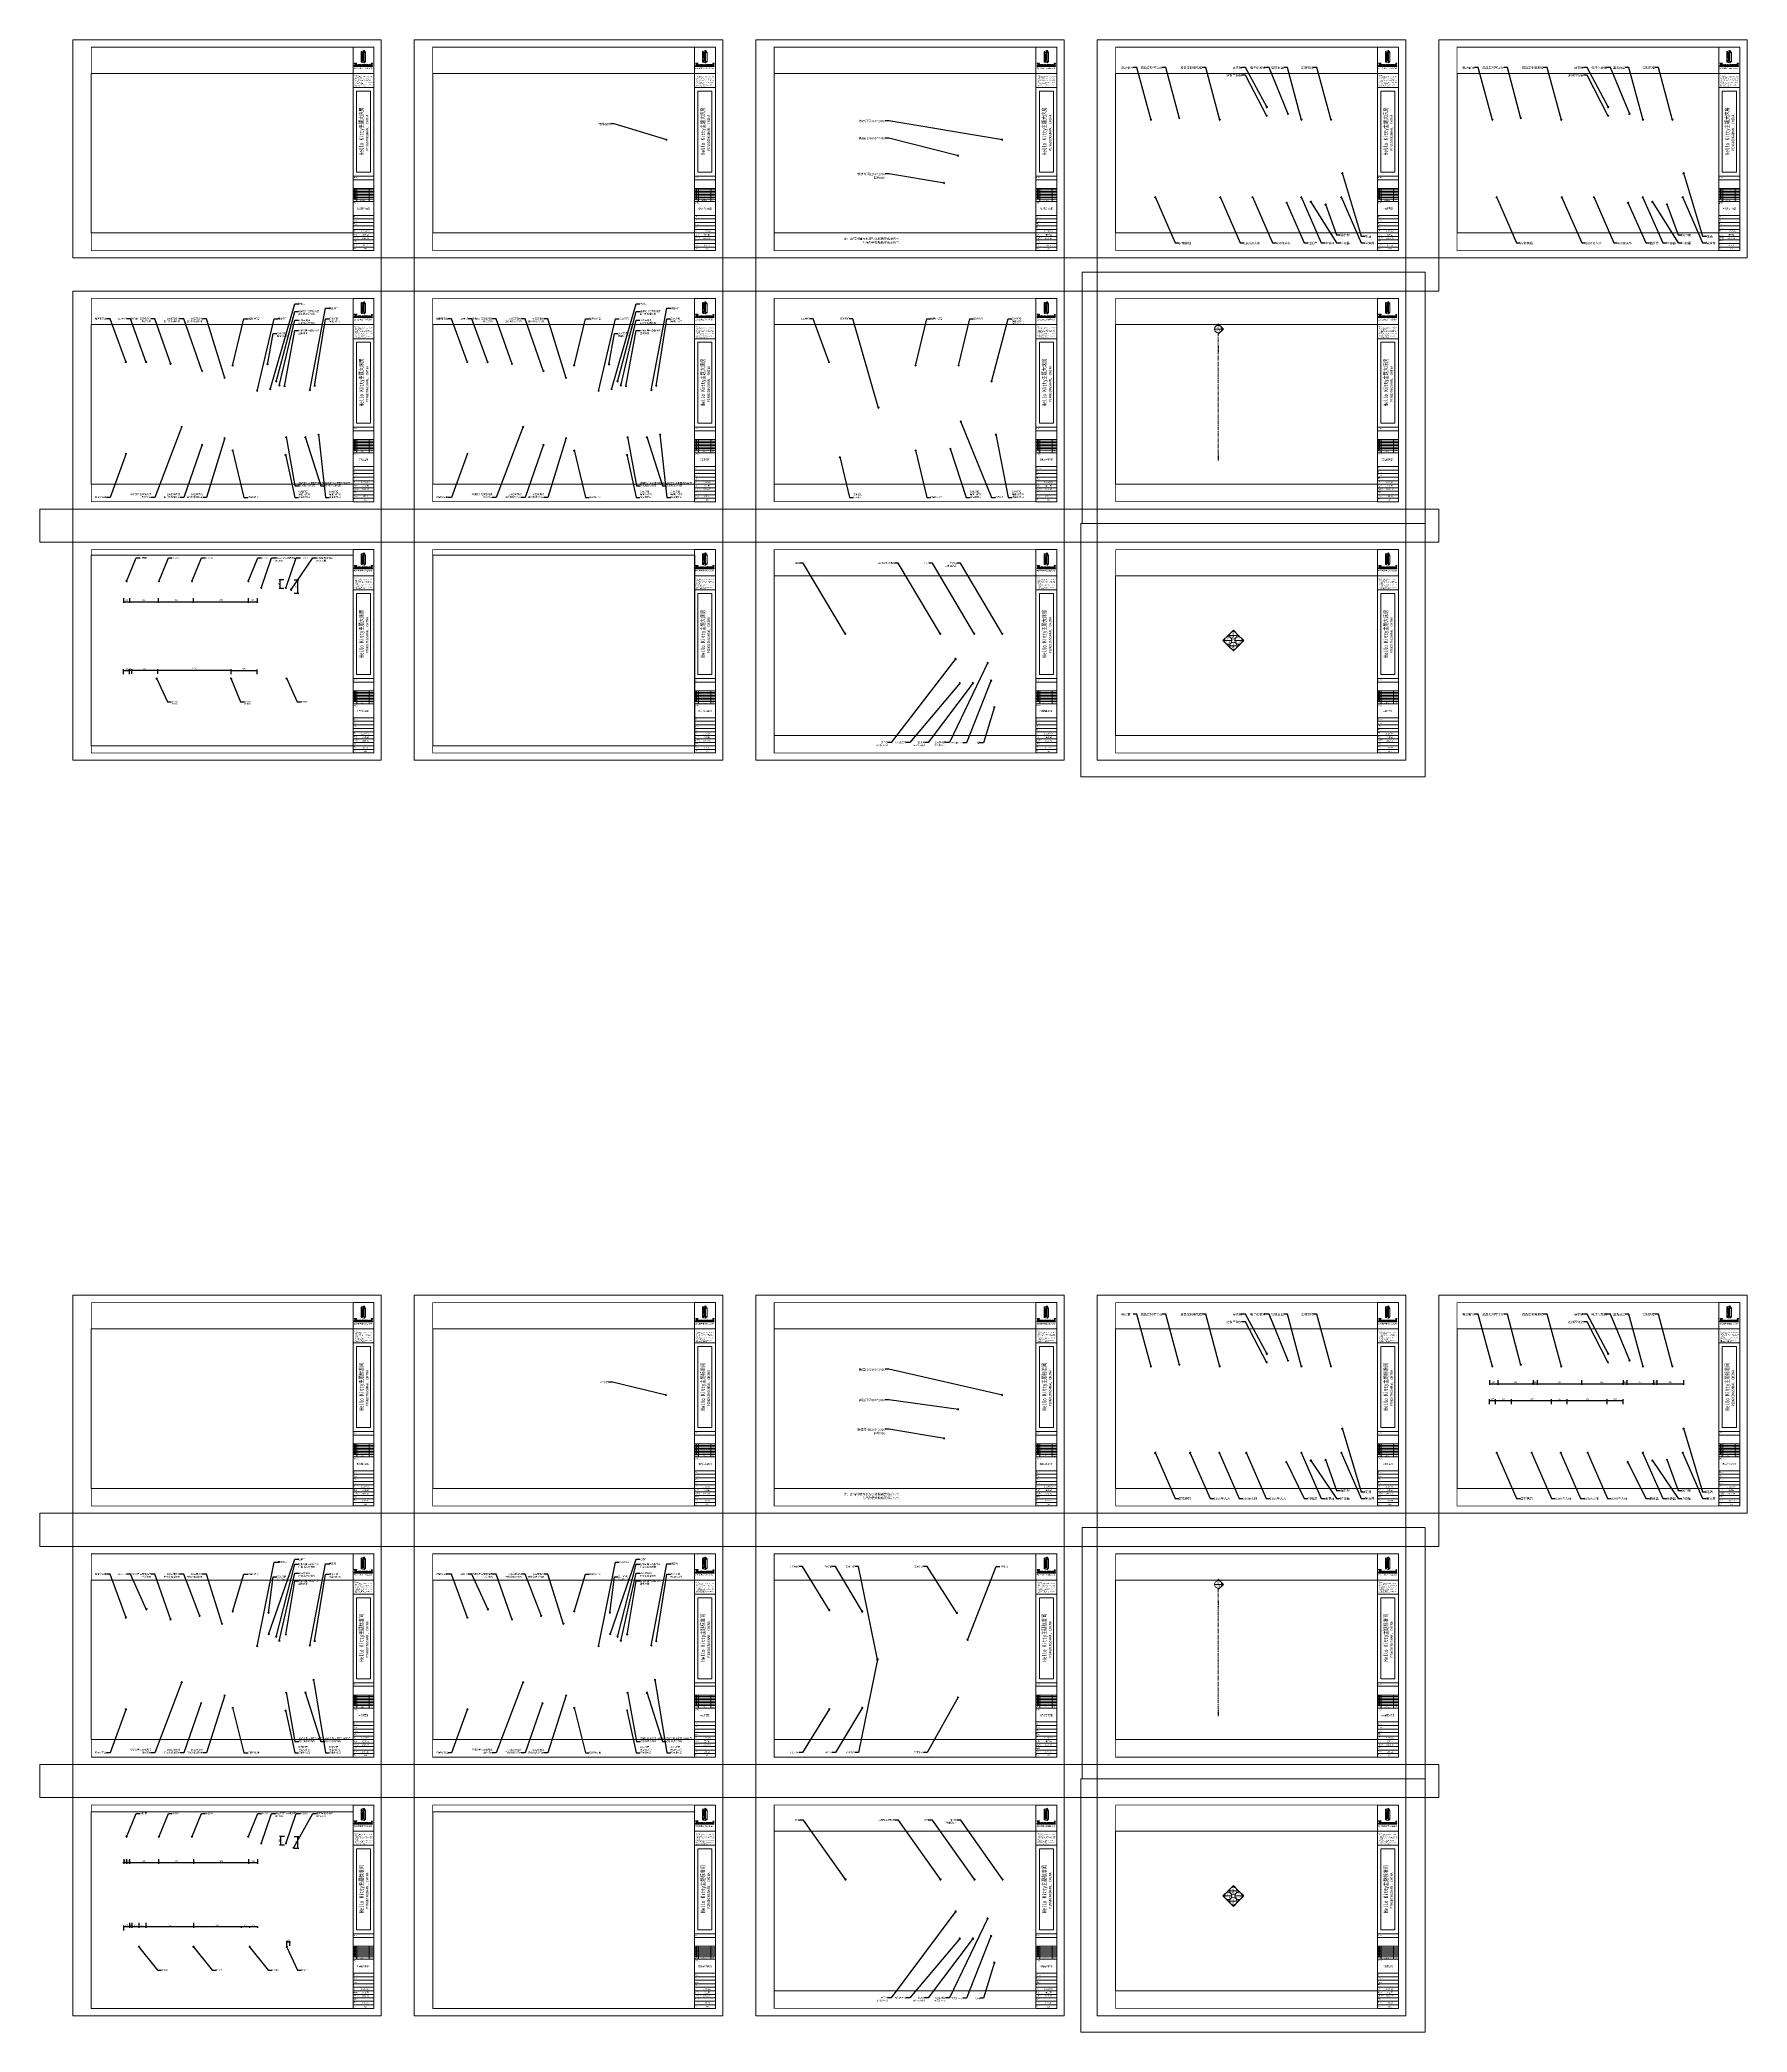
# Paper-space layout '平面图' of a CAD drawing. Header units: millimetres. Extents: x -1405 to 920, y -2251 to 463.
import ezdxf
from ezdxf.enums import TextEntityAlignment as Align

# ---------------------------------------------------------------- set-up
doc = ezdxf.new("R2010")
doc.units = ezdxf.units.MM
doc.header["$LTSCALE"] = 10
doc.linetypes.add('CENTER', pattern=[50.8, 31.75, -6.35, 6.35, -6.35])
doc.layers.get('Defpoints').update_dxf_attribs({"color": 250})
for name, color, linetype, lineweight in [('Drawing【图框、表格】', 150, 'Continuous', 0), ('FC-Refe【标注引线】', 2, 'Continuous', 0), ('FF-Complete【墙体完成线】', 6, 'Continuous', 0), ('FF-Socket【电气】', 124, 'Continuous', 0), ('FF-Text【平面文字】', 2, 'Continuous', 0), ('RC-dimensions', 44, 'Continuous', 0), ('RC-Light【天花灯具尺寸】', 2, 'Continuous', 0), ('SL-Refe【索引线】', 130, 'CENTER', 0)]:
    doc.layers.add(name, color=color, linetype=linetype, lineweight=lineweight)
doc.styles.add('zz', font='times.ttf')
doc.styles.add('宋体', font='', dxfattribs={"width": 0.8})
doc.styles.add('尺寸标注', font='ARCHS.SHX', dxfattribs={"width": 0.8})
doc.styles.add('文字', font='')
doc.styles.add('索引', font='ARCHSTYL.SHX', dxfattribs={"width": 0.6})
doc.styles.add('黑体', font='simhei.ttf', dxfattribs={"width": 0.7})
doc.styles.get('宋体').set_extended_font_data('SimSun')
doc.styles.get('文字').set_extended_font_data('SimSun')
doc.dimstyles.new('海龙[布局]1：25', dxfattribs={"dimtxt": 2.25, "dimasz": 1, "dimexe": 1.5, "dimexo": 1, "dimgap": 1, "dimtad": 1, "dimdec": 0, "dimlfac": 25, "dimrnd": 5, "dimdsep": 46, "dimtxsty": '尺寸标注', "dimblk": 'ARCHTICK', "dimblk1": 'ARCHTICK', "dimblk2": 'ARCHTICK', "dimcen": 1, "dimclrd": 44, "dimclre": 44, "dimclrt": 2, "dimadec": 0, "dimazin": 0, "dimtfac": 1, "dimtdec": 0, "dimtix": 1, "dimtmove": 2, "dimatfit": 3, "dimldrblk": 'hl_arrow2', "dimfxl": 5, "dimfxlon": 1, "dimarcsym": 0})

# ---------------------------------------------------------------- blocks, each defined once
blk = doc.blocks.new('海龍_08139314')
at = {"linetype": 'Continuous'}
h = blk.add_hatch(dxfattribs=at)
h.set_pattern_fill('ANSI31', color=256, scale=0.033869, angle=135)
h.set_pattern_definition([(180, (111.637596, -50.86948), (-2e-17, -0.05376672), [])])
h.paths.add_polyline_path([(185.7, -15.8), (185.7, -16.5), (186.1, -16.4), (186.1, -15.7)], flags=16)
h.paths.add_polyline_path([(185.7, -17.2), (185.7, -17.9), (186, -17.8), (186.1, -17.1)], flags=16)
h.paths.add_polyline_path([(185.7, -18.6), (185.7, -19.2), (185.8, -19.2), (185.9, -18.5)], flags=16)
h.paths.add_polyline_path([(185.3, -19.3), (185.3, -18.7), (185.2, -18.7), (185.1, -19.4)], flags=16)
h.paths.add_polyline_path([(185, -20.7), (185.3, -20.7), (185.3, -20), (185, -20), (185, -20.5)], flags=16)
h.paths.add_polyline_path([(184.9, -21.4), (184.9, -22.1), (185.3, -22), (185.3, -21.3)], flags=16)
h.paths.add_polyline_path([(184.9, -22.7), (184.9, -23.4), (185.1, -23.4), (185.2, -22.7)], flags=16)
h.paths.add_polyline_path([(184.5, -23.4), (184.5, -23.4), (184.5, -23.1), (184.5, -23.1)], flags=16)
h.paths.add_polyline_path([(184.9, -24.1), (184.9, -24.3), (185, -24.3), (185, -24.1)], flags=16)
h.paths.add_polyline_path([(183.5, -29.7), (183.8, -29.6), (183.8, -29.2), (183.5, -29.2)], flags=16)
h.paths.add_polyline_path([(184.2, -28), (184.2, -28.6), (184.2, -28.6), (184.4, -28)], flags=16)
h.paths.add_polyline_path([(183.7, -27.9), (183.8, -27.9), (183.8, -28.6), (183.6, -28.5)], flags=16)
h.paths.add_polyline_path([(184.2, -26.7), (184.2, -27.3), (184.5, -27.4), (184.6, -26.7)], flags=16)
h.paths.add_polyline_path([(184.2, -25.4), (184.5, -25.4), (184.5, -26), (184.2, -26)], flags=16)
h.paths.add_polyline_path([(184.2, -24.1), (184.6, -24.1), (184.6, -24.7), (184.2, -24.7)], flags=16)
h.paths.add_polyline_path([(183.8, -24.1), (183.8, -24.4), (183.8, -24.4), (183.8, -24.1)], flags=16)
h.paths.add_polyline_path([(183.8, -22.8), (183.8, -23.5), (183.7, -23.5), (183.6, -22.8)], flags=16)
h.paths.add_polyline_path([(184.2, -22.8), (184.2, -23.4), (184.3, -23.4), (184.2, -22.8)], flags=16)
h.paths.add_polyline_path([(183.8, -21.5), (183.8, -22.2), (183.5, -22.2), (183.5, -21.6)], flags=16)
h.paths.add_polyline_path([(183.5, -20.3), (183.5, -21), (183.8, -20.9), (183.8, -20.3)], flags=16)
h.paths.add_polyline_path([(183.1, -19.1), (183.1, -19.8), (183.1, -19.8), (183, -19.2)], flags=16)
h.paths.add_polyline_path([(183.5, -19), (183.5, -19.7), (183.7, -19.6), (183.6, -19)], flags=16)
h.paths.add_polyline_path([(183.1, -18.5), (183.1, -17.9), (182.8, -18), (182.9, -18.6)], flags=16)
h.paths.add_polyline_path([(182.8, -16.7), (183.1, -16.6), (183.1, -17.3), (182.8, -17.4)], flags=16)
h.paths.add_polyline_path([(182.5, -15.9), (184, -26.1), (183.2, -30.4), (184, -30.6), (186.6, -14.5), (185.8, -14.8), (184.4, -23.6), (183.1, -15.7)])
edge = h.paths.add_edge_path(flags=16)
edge.add_line((183.6, -29.8), (183.8, -29.7))
edge.add_line((183.8, -29.7), (183.8, -29.8))
edge.add_line((183.8, -29.8), (183.6, -29.8))
h = blk.add_hatch(color=256, dxfattribs=at)
h.dxf.hatch_style = 1
h.paths.add_polyline_path([(196.4, -31.8), (196.4, -32, -0.378411), (196.7, -32.4), (196.7, -35.8), (174.3, -35.8, 0.067121), (174.7, -35.3), (176.1, -32.2, -0.171185), (176.5, -31.8), (176.5, -31.6), (175.2, -31.6), (175.2, -31.8, -0.43255), (175.5, -32.3), (174.9, -33.9), (174.3, -32.2, -0.517739), (174.6, -31.8), (174.6, -31.6), (173, -31.6), (173, -31.8, -0.258587), (173.3, -32), (174.3, -34.8), (174.5, -34.8), (174.1, -35.5, -0.216984), (173.8, -35.7, -0.388186), (173.7, -35.6, -0.125983), (173.4, -34.9), (173, -34.9), (173, -36.2), (198.1, -36.2), (198.1, -36, -0.382762), (197.7, -35.6), (197.7, -32.4, -0.402491), (198.1, -32), (198.1, -31.8)])
h = blk.add_hatch(color=256, dxfattribs=at)
h.dxf.hatch_style = 1
edge = h.paths.add_edge_path()
edge.add_line((194.8, -35.4), (194.8, -33.7))
edge.add_arc((194.8, -33.7), 0.0376, 90, 180, ccw=False)
edge.add_line((194.8, -33.7), (194.9, -33.7))
edge.add_arc((194.9, -33.7), 0.0376, 39.0612, 90, ccw=False)
edge.add_line((194.9, -33.7), (196, -35))
edge.add_line((196, -35), (196, -33.7))
edge.add_arc((196, -33.7), 0.0376, 90, 180, ccw=False)
edge.add_line((196, -33.7), (196.1, -33.7))
edge.add_arc((196.1, -33.7), 0.0376, 0, 90, ccw=False)
edge.add_line((196.2, -33.7), (196.2, -35.4))
edge.add_arc((196.1, -35.4), 0.0376, -90, 0, ccw=False)
edge.add_line((196.1, -35.4), (196.1, -35.4))
edge.add_arc((196.1, -35.4), 0.0376, 219.0942, 270, ccw=False)
edge.add_line((196, -35.4), (195, -34.1))
edge.add_line((195, -34.1), (195, -35.4))
edge.add_arc((194.9, -35.4), 0.0376, -90, 0, ccw=False)
edge.add_line((194.9, -35.4), (194.8, -35.4))
edge.add_arc((194.8, -35.4), 0.0376, 180, 270, ccw=False)
edge = h.paths.add_edge_path(flags=16)
edge.add_line((187, -34), (187, -35.1))
edge.add_arc((187, -35.1), 0.0376, 180, 270)
edge.add_line((187, -35.2), (187.5, -35.2))
edge.add_arc((187.5, -34.7), 0.504, 272.2169, 359.7934)
edge.add_line((188, -34.7), (188, -34.4))
edge.add_arc((187.5, -34.4), 0.476, 358.101, 450.4063)
edge.add_line((187.5, -33.9), (187, -33.9))
edge.add_arc((187, -34), 0.0376, 90, 180)
edge = h.paths.add_edge_path()
edge.add_line((186.8, -33.7), (186.8, -35.4))
edge.add_arc((186.8, -35.4), 0.0376, 180, 270)
edge.add_line((186.8, -35.4), (187.5, -35.4))
edge.add_arc((187.5, -34.7), 0.752, 271.8142, 359.8309)
edge.add_line((188.2, -34.7), (188.2, -34.4))
edge.add_arc((187.5, -34.4), 0.724, 358.4606, 450.3293)
edge.add_line((187.5, -33.7), (186.8, -33.7))
edge.add_arc((186.8, -33.7), 0.0376, 90, 180)
edge = h.paths.add_edge_path()
edge.add_line((184.1, -35.4), (184.1, -33.7))
edge.add_arc((184.2, -33.7), 0.0376, 90, 180, ccw=False)
edge.add_line((184.2, -33.7), (184.3, -33.7))
edge.add_arc((184.3, -33.7), 0.0376, 39.0612, 90, ccw=False)
edge.add_line((184.3, -33.7), (185.4, -35))
edge.add_line((185.4, -35), (185.4, -33.7))
edge.add_arc((185.4, -33.7), 0.0376, 90, 180, ccw=False)
edge.add_line((185.4, -33.7), (185.5, -33.7))
edge.add_arc((185.5, -33.7), 0.0376, 0, 90, ccw=False)
edge.add_line((185.6, -33.7), (185.6, -35.4))
edge.add_arc((185.5, -35.4), 0.0376, 270, 360, ccw=False)
edge.add_line((185.5, -35.4), (185.4, -35.4))
edge.add_arc((185.4, -35.4), 0.0376, 219.0942, 270, ccw=False)
edge.add_line((185.4, -35.4), (184.3, -34.1))
edge.add_line((184.3, -34.1), (184.3, -35.4))
edge.add_arc((184.3, -35.4), 0.0376, -90, 0, ccw=False)
edge.add_line((184.3, -35.4), (184.2, -35.4))
edge.add_arc((184.2, -35.4), 0.0376, 180, 270, ccw=False)
edge = h.paths.add_edge_path()
edge.add_line((192.1, -33.7), (192.3, -33.7))
edge.add_arc((192.3, -33.7), 0.0376, 0, 90, ccw=False)
edge.add_line((192.3, -33.7), (192.3, -35.4))
edge.add_arc((192.3, -35.4), 0.0376, -90, 0, ccw=False)
edge.add_line((192.3, -35.4), (192.1, -35.4))
edge.add_arc((192.1, -35.4), 0.0376, 180, 270, ccw=False)
edge.add_line((192.1, -35.4), (192.1, -33.7))
edge.add_arc((192.1, -33.7), 0.0376, 90, 180, ccw=False)
edge = h.paths.add_edge_path()
edge.add_line((181.7, -33.7), (181.9, -33.7))
edge.add_arc((181.9, -33.7), 0.0376, 0, 90, ccw=False)
edge.add_line((181.9, -33.7), (181.9, -35.4))
edge.add_arc((181.9, -35.4), 0.0376, -90, 0, ccw=False)
edge.add_line((181.9, -35.4), (181.7, -35.4))
edge.add_arc((181.7, -35.4), 0.0376, 180, 270, ccw=False)
edge.add_line((181.7, -35.4), (181.7, -33.7))
edge.add_arc((181.7, -33.7), 0.0376, 90, 180, ccw=False)
edge = h.paths.add_edge_path()
edge.add_line((194, -34.2), (194, -34))
edge.add_arc((194, -34), 0.0376, 360, 450)
edge.add_line((194, -33.9), (193.1, -33.9))
edge.add_arc((193.1, -34), 0.0376, 90, 180)
edge.add_line((193.1, -34), (193.1, -35.1))
edge.add_arc((193.1, -35.1), 0.0376, 180, 270)
edge.add_line((193.1, -35.2), (194, -35.2))
edge.add_arc((194, -35.1), 0.0376, 270, 360)
edge.add_line((194, -35.1), (194, -34.7))
edge.add_arc((194, -34.7), 0.0376, 0, 90)
edge.add_line((194, -34.7), (193.6, -34.7))
edge.add_arc((193.6, -34.7), 0.0376, 180, 270, ccw=False)
edge.add_line((193.5, -34.7), (193.5, -34.5))
edge.add_arc((193.6, -34.5), 0.0376, 90, 180, ccw=False)
edge.add_line((193.6, -34.4), (194.2, -34.4))
edge.add_arc((194.2, -34.5), 0.0376, 0, 90, ccw=False)
edge.add_line((194.3, -34.5), (194.3, -35.1))
edge.add_arc((194, -35.1), 0.322, 280.8642, 360, ccw=False)
edge.add_line((194, -35.4), (193.1, -35.4))
edge.add_arc((193.2, -35.1), 0.342, 179.5936, 266.5492, ccw=False)
edge.add_line((192.8, -35.1), (192.8, -34))
edge.add_arc((193.2, -34), 0.347, 101.7977, 180, ccw=False)
edge.add_line((193.1, -33.7), (194, -33.7))
edge.add_arc((194, -34), 0.311, 7.8736, 90, ccw=False)
edge.add_line((194.3, -33.9), (194.3, -34.1))
edge.add_line((194.3, -34.1), (194, -34.2))
edge = h.paths.add_edge_path()
edge.add_line((191.4, -34.2), (191.4, -34))
edge.add_arc((191.3, -34), 0.0376, 360, 450)
edge.add_line((191.3, -33.9), (190.5, -33.9))
edge.add_arc((190.5, -34), 0.0376, 90, 180)
edge.add_line((190.5, -34), (190.5, -34.4))
edge.add_arc((190.5, -34.4), 0.0376, 180, 270)
edge.add_line((190.5, -34.4), (191.3, -34.4))
edge.add_arc((191.3, -34.6), 0.248, -7.6096, 90, ccw=False)
edge.add_line((191.6, -34.7), (191.6, -35.2))
edge.add_arc((191.3, -35.2), 0.277, -83.0049, 0, ccw=False)
edge.add_line((191.3, -35.4), (190.5, -35.4))
edge.add_arc((190.5, -35.2), 0.285, 186.1408, 270, ccw=False)
edge.add_line((190.2, -35.2), (190.2, -35))
edge.add_line((190.2, -35), (190.4, -34.9))
edge.add_line((190.4, -34.9), (190.4, -35.1))
edge.add_arc((190.5, -35.1), 0.0376, 180, 270)
edge.add_line((190.5, -35.2), (191.3, -35.2))
edge.add_arc((191.3, -35.1), 0.0376, 270, 360)
edge.add_line((191.4, -35.1), (191.4, -34.7))
edge.add_arc((191.3, -34.7), 0.0376, 0, 90)
edge.add_line((191.3, -34.7), (190.5, -34.7))
edge.add_arc((190.5, -34.4), 0.268, 176.8882, 270, ccw=False)
edge.add_line((190.3, -34.4), (190.3, -34))
edge.add_arc((190.5, -34), 0.274, 84.5521, 180, ccw=False)
edge.add_line((190.6, -33.7), (191.3, -33.7))
edge.add_arc((191.3, -34), 0.286, 9.5037, 90, ccw=False)
edge.add_line((191.6, -33.9), (191.6, -34.1))
edge.add_line((191.6, -34.1), (191.4, -34.2))
edge = h.paths.add_edge_path()
edge.add_line((189.9, -33.9), (189.9, -33.7))
edge.add_arc((189.8, -33.7), 0.0376, 360, 450)
edge.add_line((189.8, -33.7), (188.7, -33.7))
edge.add_arc((188.7, -33.7), 0.0376, 90, 180)
edge.add_line((188.6, -33.7), (188.6, -35.4))
edge.add_arc((188.7, -35.4), 0.0376, 180, 270)
edge.add_line((188.7, -35.4), (189.9, -35.4))
edge.add_arc((189.9, -35.4), 0.0376, 270, 360)
edge.add_line((189.9, -35.4), (189.9, -35.2))
edge.add_arc((189.9, -35.2), 0.0376, 0, 90)
edge.add_line((189.9, -35.2), (188.9, -35.2))
edge.add_arc((188.9, -35.1), 0.0376, 180, 270, ccw=False)
edge.add_line((188.9, -35.1), (188.9, -34.7))
edge.add_arc((188.9, -34.7), 0.0376, 90, 180, ccw=False)
edge.add_line((188.9, -34.7), (189.4, -34.7))
edge.add_arc((189.4, -34.6), 0.0376, 270, 360)
edge.add_line((189.5, -34.6), (189.5, -34.4))
edge.add_arc((189.4, -34.4), 0.0376, 360, 450)
edge.add_line((189.4, -34.4), (188.9, -34.4))
edge.add_arc((188.9, -34.4), 0.0376, 180, 270, ccw=False)
edge.add_line((188.9, -34.4), (188.9, -34))
edge.add_arc((188.9, -34), 0.0376, 90, 180, ccw=False)
edge.add_line((188.9, -33.9), (189.8, -33.9))
edge.add_arc((189.8, -33.9), 0.0376, 270, 360)
h.paths.add_polyline_path([(182.7, -34.8), (183, -33.9), (183.4, -34.8)], flags=16)
edge = h.paths.add_edge_path()
edge.add_line((182.2, -35.4), (182.9, -33.7))
edge.add_arc((182.9, -33.7), 0.0376, 90, 158.2181, ccw=False)
edge.add_line((182.9, -33.7), (183.1, -33.7))
edge.add_arc((183.1, -33.7), 0.0376, 22.6007, 90, ccw=False)
edge.add_line((183.1, -33.7), (183.9, -35.4))
edge.add_line((183.9, -35.4), (183.6, -35.4))
edge.add_arc((183.6, -35.4), 0.0376, 200.6194, 270, ccw=False)
edge.add_line((183.6, -35.4), (183.5, -35))
edge.add_arc((183.4, -35), 0.0376, 20.6194, 90)
edge.add_line((183.4, -35), (182.6, -35))
edge.add_arc((182.6, -35), 0.0376, 90, 159.7329)
edge.add_line((182.6, -35), (182.4, -35.4))
edge.add_arc((182.4, -35.4), 0.0376, 270, 339.7329, ccw=False)
edge.add_line((182.4, -35.4), (182.2, -35.4))
edge = h.paths.add_edge_path(flags=16)
edge.add_line((180, -34), (180, -35.1))
edge.add_arc((180.1, -35.1), 0.0376, 180, 270)
edge.add_line((180.1, -35.2), (180.5, -35.2))
edge.add_arc((180.5, -34.7), 0.504, 272.2169, 359.7934)
edge.add_line((181, -34.7), (181, -34.4))
edge.add_arc((180.5, -34.4), 0.476, 358.101, 450.4063)
edge.add_line((180.5, -33.9), (180.1, -33.9))
edge.add_arc((180.1, -34), 0.0376, 90, 180)
edge = h.paths.add_edge_path()
edge.add_line((179.8, -33.7), (179.8, -35.4))
edge.add_arc((179.8, -35.4), 0.0376, 180, 270)
edge.add_line((179.8, -35.4), (180.5, -35.4))
edge.add_arc((180.5, -34.7), 0.752, 271.8142, 359.8309)
edge.add_line((181.3, -34.7), (181.3, -34.4))
edge.add_arc((180.5, -34.4), 0.724, 358.4606, 450.3293)
edge.add_line((180.5, -33.7), (179.8, -33.7))
edge.add_arc((179.8, -33.7), 0.0376, 90, 180)
edge = h.paths.add_edge_path()
edge.add_line((177.8, -35.4), (177.8, -33.7))
edge.add_arc((177.9, -33.7), 0.0376, 90, 180, ccw=False)
edge.add_line((177.9, -33.7), (178, -33.7))
edge.add_arc((178, -33.7), 0.0376, 39.0612, 90, ccw=False)
edge.add_line((178, -33.7), (179.1, -35))
edge.add_line((179.1, -35), (179.1, -33.7))
edge.add_arc((179.1, -33.7), 0.0376, 90, 180, ccw=False)
edge.add_line((179.1, -33.7), (179.2, -33.7))
edge.add_arc((179.2, -33.7), 0.0376, 0, 90, ccw=False)
edge.add_line((179.3, -33.7), (179.3, -35.4))
edge.add_arc((179.2, -35.4), 0.0376, 270, 360, ccw=False)
edge.add_line((179.2, -35.4), (179.2, -35.4))
edge.add_arc((179.2, -35.4), 0.0376, 219.0942, 270, ccw=False)
edge.add_line((179.1, -35.4), (178, -34.1))
edge.add_line((178, -34.1), (178, -35.4))
edge.add_arc((178, -35.4), 0.0376, -90, 0, ccw=False)
edge.add_line((178, -35.4), (177.9, -35.4))
edge.add_arc((177.9, -35.4), 0.0376, 180, 270, ccw=False)
edge = h.paths.add_edge_path()
edge.add_line((177.1, -33.7), (177.3, -33.7))
edge.add_arc((177.3, -33.7), 0.0376, 0, 90, ccw=False)
edge.add_line((177.3, -33.7), (177.3, -35.4))
edge.add_arc((177.3, -35.4), 0.0376, -90, 0, ccw=False)
edge.add_line((177.3, -35.4), (177.1, -35.4))
edge.add_arc((177.1, -35.4), 0.0376, 180, 270, ccw=False)
edge.add_line((177.1, -35.4), (177.1, -33.7))
edge.add_arc((177.1, -33.7), 0.0376, 90, 180, ccw=False)
edge = h.paths.add_edge_path()
edge.add_line((176.4, -33.7), (176.5, -33.7))
edge.add_arc((176.5, -33.7), 0.0376, 0, 90, ccw=False)
edge.add_line((176.6, -33.7), (176.6, -35.2))
edge.add_arc((176.3, -35.2), 0.272, -84.0898, 0, ccw=False)
edge.add_line((176.3, -35.4), (175.7, -35.4))
edge.add_arc((175.7, -35.2), 0.234, 174.4342, 270, ccw=False)
edge.add_line((175.5, -35.2), (175.5, -34.7))
edge.add_line((175.5, -34.7), (175.7, -34.6))
edge.add_line((175.7, -34.6), (175.7, -35.1))
edge.add_arc((175.7, -35.1), 0.0376, 180, 270)
edge.add_line((175.7, -35.2), (176.3, -35.2))
edge.add_arc((176.3, -35.1), 0.0376, 270, 360)
edge.add_line((176.3, -35.1), (176.3, -33.7))
edge.add_arc((176.4, -33.7), 0.0376, 90, 180, ccw=False)
for p, q in [((171.5, -10), (200, -10)), ((171.5, -287), (171.5, -10)), ((200, -10), (200, -287)), ((171.5, -45.7), (200, -45.7)), ((171.5, -64.9), (200, -64.9)), ((176.2, -180.1), (176.2, -69.8)), ((176.2, -69.8), (195.3, -69.8)), ((195.3, -69.8), (195.3, -180.1)), ((171.5, -185.6), (200, -185.6)), ((195.3, -180.1), (176.2, -180.1)), ((171.5, -190.5), (200, -190.5)), ((171.5, -202.4), (200, -202.4)), ((171.5, -204.5), (200, -204.5)), ((171.5, -206.5), (200, -206.5)), ((171.5, -208.6), (200, -208.6)), ((171.5, -210.6), (200, -210.6)), ((171.5, -212.7), (200, -212.7)), ((171.5, -214.7), (200, -214.7)), ((171.5, -216.8), (200, -216.8)), ((174, -202.7), (173.2, -204.1)), ((173.2, -204.1), (174.8, -204.1)), ((174, -204.7), (173.2, -206.1)), ((173.2, -206.1), (174.8, -206.1)), ((174, -206.8), (173.2, -208.2)), ((173.2, -208.2), (174.8, -208.2)), ((174, -208.8), (173.2, -210.2)), ((173.2, -210.2), (174.8, -210.2)), ((174, -210.9), (173.2, -212.3)), ((173.2, -212.3), (174.8, -212.3)), ((174, -212.9), (173.2, -214.3)), ((173.2, -214.3), (174.8, -214.3)), ((174, -215), (173.2, -216.4)), ((173.2, -216.4), (174.8, -216.4)), ((174.8, -204.1), (174, -202.7)), ((174.8, -206.1), (174, -204.7)), ((174.8, -208.2), (174, -206.8)), ((174.8, -210.2), (174, -208.8)), ((174.8, -212.3), (174, -210.9)), ((174.8, -214.3), (174, -212.9)), ((174.8, -216.4), (174, -215)), ((176.8, -202.4), (176.8, -220.2)), ((193.6, -202.4), (193.6, -220.2)), ((171.5, -220.2), (200, -220.2)), ((171.5, -239.1), (200, -239.1)), ((171.5, -243.9), (200, -243.9)), ((171.5, -248.7), (200, -248.7)), ((171.5, -253.5), (200, -253.5)), ((171.5, -258.3), (200, -258.3)), ((171.5, -263.1), (200, -263.1)), ((171.5, -267.9), (200, -267.9)), ((171.5, -272.6), (200, -272.6)), ((171.5, -277.4), (200, -277.4)), ((171.5, -282.2), (200, -282.2)), ((200, -287), (171.5, -287))]:
    blk.add_line(p, q)
blk.add_lwpolyline([(-210, -297), (210, -297), (210, 0), (-210, 0)], close=True)
at = {"const_width": 1}
blk.add_lwpolyline([(-185, -287), (200, -287), (200, -10), (-185, -10)], close=True, dxfattribs=at)
at = {"linetype": 'Continuous'}
for points in [[(182.5, -15.9), (186.6, -14.5), (188.6, -17.4), (188.6, -29.4), (186.6, -31.2), (182.5, -30.3)], [(182.8, -16.7), (183.1, -16.6), (183.1, -17.3), (182.8, -17.4)], [(183.8, -24.1), (183.8, -24.4), (183.8, -24.4), (183.8, -24.1)], [(184.2, -24.1), (184.6, -24.1), (184.6, -24.7), (184.2, -24.7)], [(184.2, -25.4), (184.5, -25.4), (184.5, -26), (184.2, -26)], [(184.9, -24.1), (184.9, -24.3), (185, -24.3), (185, -24.1)], [(182.7, -34.8), (183, -33.9), (183.4, -34.8)]]:
    blk.add_lwpolyline(points, close=True, dxfattribs=at)
for points in [[(182.5, -15.9), (184, -26.1), (183.2, -30.4), (184, -30.6), (186.6, -14.5), (185.8, -14.8), (184.4, -23.6), (183.1, -15.7), (182.5, -15.9)], [(183.1, -18.5), (183.1, -17.9), (182.8, -18), (182.9, -18.6), (183.1, -18.5)], [(183.1, -19.1), (183.1, -19.8), (183.1, -19.8), (183, -19.2), (183.1, -19.1)], [(183.3, -16.6), (185.3, -18.1)], [(183.5, -19), (183.5, -19.7), (183.7, -19.6), (183.6, -19), (183.5, -19)], [(183.5, -20.3), (183.5, -21), (183.8, -20.9), (183.8, -20.3), (183.5, -20.3)], [(183.8, -21.5), (183.8, -22.2), (183.5, -22.2), (183.5, -21.6), (183.8, -21.5)], [(183.8, -22.8), (183.8, -23.5), (183.7, -23.5), (183.6, -22.8), (183.8, -22.8)], [(184.2, -22.8), (184.2, -23.4), (184.3, -23.4), (184.2, -22.8), (184.2, -22.8)], [(184.2, -26.7), (184.2, -27.3), (184.5, -27.4), (184.6, -26.7), (184.2, -26.7)], [(184.5, -23.4), (184.5, -23.4), (184.5, -23.1), (184.5, -23.1), (184.5, -23.4)], [(184.9, -21.4), (184.9, -22.1), (185.3, -22), (185.3, -21.3), (184.9, -21.4)], [(184.9, -22.7), (184.9, -23.4), (185.1, -23.4), (185.2, -22.7), (184.9, -22.7)], [(185, -20.7), (185.3, -20.7), (185.3, -20), (185, -20), (185, -20.5), (185, -20.7)], [(185.3, -19.3), (185.3, -18.7), (185.2, -18.7), (185.1, -19.4), (185.3, -19.3)], [(185.3, -28.9), (185.3, -22.4)], [(185.7, -15.8), (185.7, -16.5), (186.1, -16.4), (186.1, -15.7), (185.7, -15.8)], [(185.7, -17.2), (185.7, -17.9), (186, -17.8), (186.1, -17.1), (185.7, -17.2)], [(185.7, -18.6), (185.7, -19.2), (185.8, -19.2), (185.9, -18.5), (185.7, -18.6)], [(188.6, -17.4), (186, -18)], [(186.6, -14.5), (186.6, -31.2)], [(185.3, -28.9), (182.5, -30.3)], [(183.5, -29.7), (183.8, -29.6), (183.8, -29.2), (183.5, -29.2), (183.5, -29.7)], [(183.7, -27.9), (183.8, -27.9), (183.8, -28.6), (183.6, -28.5), (183.7, -27.9)], [(183.6, -29.8), (183.8, -29.7), (183.8, -29.8), (183.6, -29.8)], [(184.2, -28), (184.2, -28.6), (184.2, -28.6), (184.4, -28), (184.2, -28)], [(185.3, -28.9), (188.6, -29.4)]]:
    blk.add_lwpolyline(points, dxfattribs=at)
for points in [[(174.6, -31.8), (174.6, -31.6), (173, -31.6), (173, -31.8, -0.258587), (173.3, -32), (174.3, -34.8), (174.5, -34.8), (174.1, -35.5, -0.241735), (173.8, -35.7, -0.227184), (173.7, -35.6, -0.136001), (173.4, -34.9), (173, -34.9), (173, -36.2), (198.1, -36.2), (198.1, -36, -0.388031), (197.7, -35.6), (197.7, -32.4, -0.402491), (198.1, -32), (198.1, -31.8), (196.4, -31.8), (196.4, -32, -0.389099), (196.7, -32.4), (196.7, -35.8), (174.3, -35.8, 0.067121), (174.7, -35.3), (176.1, -32.2, -0.171185), (176.5, -31.8), (176.5, -31.6), (175.2, -31.6), (175.2, -31.8, -0.453047), (175.5, -32.3), (174.9, -33.9), (174.3, -32.2, -0.517739), (174.6, -31.8, -1.135834)], [(197.6, -35.9), (197.6, -32.1, 0.414214), (197.5, -32), (197.5, -32, 0.414214), (197.4, -32.1), (197.4, -36), (197.3, -36), (197.3, -32.1, 0.414214), (197.2, -32), (197.2, -32, 0.414214), (197.2, -32.1), (197.2, -36), (197, -36), (197, -32.1, 0.414214), (197, -32), (197, -32, 0.414214), (196.9, -32.1), (196.9, -36), (174.1, -36, 0.106651), (174.8, -34.9), (176.1, -31.9, 1.102233), (175.9, -31.8), (174.7, -34.5, -0.00437), (173.9, -31.8, 1.0061), (173.7, -31.9), (174.6, -34.7, -0.131546), (173.8, -36), (173.4, -36, 1.029588), (173.4, -36.1), (197.6, -36.1, 1.135834), (197.6, -35.9, -1.135834)], [(191.4, -34.2), (191.4, -34, 0.414214), (191.3, -33.9), (190.5, -33.9, 0.414214), (190.5, -34), (190.5, -34.4, 0.414214), (190.5, -34.4), (191.3, -34.4, -0.453671), (191.6, -34.7), (191.6, -35.2, -0.378891), (191.3, -35.4), (190.5, -35.4, -0.383159), (190.2, -35.2), (190.2, -35), (190.4, -34.9), (190.4, -35.1, 0.414214), (190.5, -35.2), (191.3, -35.2, 0.414214), (191.4, -35.1), (191.4, -34.7, 0.414214), (191.3, -34.7), (190.5, -34.7, -0.430212), (190.3, -34.4), (190.3, -34, -0.442345), (190.6, -33.7), (191.3, -33.7, -0.366425), (191.6, -33.9), (191.6, -34.1), (191.4, -34.2)], [(194, -34.2), (194, -34, 0.414214), (194, -33.9), (193.1, -33.9, 0.414214), (193.1, -34), (193.1, -35.1, 0.414214), (193.1, -35.2), (194, -35.2, 0.414214), (194, -35.1), (194, -34.7, 0.414214), (194, -34.7), (193.6, -34.7, -0.414214), (193.5, -34.7), (193.5, -34.5, -0.414214), (193.6, -34.4), (194.2, -34.4, -0.414214), (194.3, -34.5), (194.3, -35.1, -0.359706), (194, -35.4), (193.1, -35.4, -0.398735), (192.8, -35.1), (192.8, -34, -0.355112), (193.1, -33.7), (194, -33.7, -0.374513), (194.3, -33.9), (194.3, -34.1), (194, -34.2)]]:
    blk.add_lwpolyline(points, format="xyb", dxfattribs=at)
for points in [[(176.4, -33.7), (176.5, -33.7, -0.414214), (176.6, -33.7), (176.6, -35.2, -0.384314), (176.3, -35.4), (175.7, -35.4, -0.442961), (175.5, -35.2), (175.5, -34.7), (175.7, -34.6), (175.7, -35.1, 0.414214), (175.7, -35.2), (176.3, -35.2, 0.414214), (176.3, -35.1), (176.3, -33.7, -0.414214)], [(177.1, -33.7), (177.3, -33.7, -0.414214), (177.3, -33.7), (177.3, -35.4, -0.414214), (177.3, -35.4), (177.1, -35.4, -0.414214), (177.1, -35.4), (177.1, -33.7, -0.414214)], [(177.8, -35.4), (177.8, -33.7, -0.414214), (177.9, -33.7), (178, -33.7, -0.225996), (178, -33.7), (179.1, -35), (179.1, -33.7, -0.414214), (179.1, -33.7), (179.2, -33.7, -0.414214), (179.3, -33.7), (179.3, -35.4, -0.414214), (179.2, -35.4), (179.2, -35.4, -0.225845), (179.1, -35.4), (178, -34.1), (178, -35.4, -0.414214), (178, -35.4), (177.9, -35.4, -0.414214)], [(179.8, -33.7), (179.8, -35.4, 0.414214), (179.8, -35.4), (180.5, -35.4, 0.404111), (181.3, -34.7), (181.3, -34.4, 0.423799), (180.5, -33.7), (179.8, -33.7, 0.414214)], [(180, -34), (180, -35.1, 0.414214), (180.1, -35.2), (180.5, -35.2, 0.401878), (181, -34.7), (181, -34.4, 0.426048), (180.5, -33.9), (180.1, -33.9, 0.414214)], [(181.7, -33.7), (181.9, -33.7, -0.414214), (181.9, -33.7), (181.9, -35.4, -0.414214), (181.9, -35.4), (181.7, -35.4, -0.414214), (181.7, -35.4), (181.7, -33.7, -0.414214)], [(182.2, -35.4), (182.9, -33.7, -0.306772), (182.9, -33.7), (183.1, -33.7, -0.302867), (183.1, -33.7), (183.9, -35.4), (183.6, -35.4, -0.31233), (183.6, -35.4), (183.5, -35, 0.31233), (183.4, -35), (182.6, -35, 0.314018), (182.6, -35), (182.4, -35.4, -0.314018), (182.4, -35.4)], [(184.1, -35.4), (184.1, -33.7, -0.414214), (184.2, -33.7), (184.3, -33.7, -0.225996), (184.3, -33.7), (185.4, -35), (185.4, -33.7, -0.414214), (185.4, -33.7), (185.5, -33.7, -0.414214), (185.6, -33.7), (185.6, -35.4, -0.414214), (185.5, -35.4), (185.4, -35.4, -0.225845), (185.4, -35.4), (184.3, -34.1), (184.3, -35.4, -0.414214), (184.3, -35.4), (184.2, -35.4, -0.414214)], [(186.8, -33.7), (186.8, -35.4, 0.414214), (186.8, -35.4), (187.5, -35.4, 0.404111), (188.2, -34.7), (188.2, -34.4, 0.423799), (187.5, -33.7), (186.8, -33.7, 0.414214)], [(187, -34), (187, -35.1, 0.414214), (187, -35.2), (187.5, -35.2, 0.401878), (188, -34.7), (188, -34.4, 0.426048), (187.5, -33.9), (187, -33.9, 0.414214)], [(189.9, -33.9), (189.9, -33.7, 0.414214), (189.8, -33.7), (188.7, -33.7, 0.414214), (188.6, -33.7), (188.6, -35.4, 0.414214), (188.7, -35.4), (189.9, -35.4, 0.414214), (189.9, -35.4), (189.9, -35.2, 0.414214), (189.9, -35.2), (188.9, -35.2, -0.414214), (188.9, -35.1), (188.9, -34.7, -0.414214), (188.9, -34.7), (189.4, -34.7, 0.414214), (189.5, -34.6), (189.5, -34.4, 0.414214), (189.4, -34.4), (188.9, -34.4, -0.414214), (188.9, -34.4), (188.9, -34, -0.414214), (188.9, -33.9), (189.8, -33.9, 0.414214)], [(192.1, -33.7), (192.3, -33.7, -0.414214), (192.3, -33.7), (192.3, -35.4, -0.414214), (192.3, -35.4), (192.1, -35.4, -0.414214), (192.1, -35.4), (192.1, -33.7, -0.414214)], [(194.8, -35.4), (194.8, -33.7, -0.414214), (194.8, -33.7), (194.9, -33.7, -0.225996), (194.9, -33.7), (196, -35), (196, -33.7, -0.414214), (196, -33.7), (196.1, -33.7, -0.414214), (196.2, -33.7), (196.2, -35.4, -0.414214), (196.1, -35.4), (196.1, -35.4, -0.225845), (196, -35.4), (195, -34.1), (195, -35.4, -0.414214), (194.9, -35.4), (194.8, -35.4, -0.414214)]]:
    blk.add_lwpolyline(points, format="xyb", close=True, dxfattribs=at)
at = {"width": 1.036363}
for s, height, style, p in [('艺伦金典空间创意设计', 1.77, '黑体', (172.3, -39.7)), ('1.本设计图纸版权归本公司所有，未经本公司书', 0.821, '黑体', (172.9, -50.8)), ('2.本图纸应与说明，工地状况，建筑结构设计图', 0.821, '黑体', (172.8, -53.8)), ('备注:', 0.821, '黑体', (173, -49.1)), ('面同意，不得复印。', 0.821, '黑体', (174, -52.3)), ('Notes', 0.684, '黑体', (176.2, -49.1, 0)), ('3.切勿量度图纸，应以图中所注尺寸为准，最终', 0.821, '黑体', (172.8, -58.6)), ('4.除特别注明外，图中所有尺寸均为毫米单位。', 0.821, '黑体', (172.8, -61.8)), ('5.未签出图专用章，图纸无效。 ', 0.821, '黑体', (172.8, -63.4)), ('及有关图纸协调使用，发现任何差异请立即通', 0.821, '黑体', (173.8, -55.5)), ('知设计者。', 0.821, '黑体', (173.9, -57)), ('尺寸需在现场校对准确。', 0.821, '黑体', (173.9, -60.2)), ('设计顾问', 0.821, '黑体', (172, -187.9)), ('修改记录', 0.821, '黑体', (171.7, -218.1)), ('Rev.', 0.684, 'zz', (171.9, -219.2, 0)), ('审核:', 0.821, '黑体', (172, -241.1)), ('Approved By', 0.684, 'zz', (172.1, -242.3, 0)), ('Drawing Title', 0.684, 'zz', (172.2, -223.5, 0)), ('图纸名称:', 0.821, '黑体', (172.2, -222.4)), ('No.', 0.684, 'zz', (174.5, -219.3, 0)), ('Brief Description', 0.684, 'zz', (180.8, -219.3, 0)), ('摘要', 0.821, '黑体', (183.2, -218.1)), ('日期', 0.821, '黑体', (195.6, -218.1)), ('Date', 0.684, 'zz', (195.8, -219.2, 0)), ('首次出图日期:', 0.821, '黑体', (171.8, -270)), ('校对:', 0.821, '黑体', (172, -245.8)), ('设计:', 0.821, '黑体', (172.1, -250.6)), ('设计阶段:', 0.821, '黑体', (172, -265.4)), ('First Print Date', 0.684, 'zz', (172.1, -271.2, 0)), ('Checked By', 0.684, 'zz', (172.1, -247.1, 0)), ('Designed By', 0.684, 'zz', (172.2, -251.8, 0)), ('制图:', 0.821, '黑体', (172.1, -255.3)), ('Drawn By', 0.684, 'zz', (172.2, -256.6, 0)), ('比例:', 0.821, '黑体', (172.1, -260.2)), ('Issued For', 0.684, 'zz', (172.2, -266.5, 0)), ('Scale', 0.684, 'zz', (172.3, -261.3, 0)), ('工程编号:', 0.821, '黑体', (171.9, -274.1)), ('Drawing No.', 0.684, 'zz', (172, -279.9, 0)), ('序号:', 0.821, '黑体', (172, -283.7)), ('Number.', 0.684, 'zz', (172, -284.7, 0)), ('Project No.', 0.684, 'zz', (172, -275.2, 0)), ('图号:', 0.821, '黑体', (172, -278.9))]:
    blk.add_text(s, height=height, dxfattribs=dict(at, style=style)).set_placement(p)
at = {"style": '黑体', "width": 0.964913}
blk.add_text('PINGDINGSHAN, CHINA', height=3.436, rotation=90, dxfattribs=at).set_placement((192.5, -126.6), align=Align.CENTER)
at = {"style": '黑体', "width": 0.704386, "flags": 8}
blk.add_attdef('项目名称', text='', height=5.77, rotation=90, dxfattribs=at).set_placement((185.8, -124.5), align=Align.CENTER)
at = {"color": 2, "style": '宋体', "width": 0.725454, "flags": 8}
blk.add_attdef('图名', text='', height=2.51, dxfattribs=at).set_placement((185.5, -229.8), align=Align.MIDDLE)
at = {"style": '黑体', "width": 1.036363, "flags": 8}
for tag, p in [('比例', (188.5, -260.7)), ('阶段', (188.5, -265.5)), ('日期', (188.5, -270.2)), ('1FF-1', (188.5, -279.8)), ('序号', (188.5, -284.6))]:
    blk.add_attdef(tag, text='', height=1.85, dxfattribs=at).set_placement(p, align=Align.MIDDLE)
blk = doc.blocks.new('_ArchTick')
at = {"color": 2, "linetype": 'ByBlock', "const_width": 0.15}
blk.add_lwpolyline([(-0.5, -0.5), (0.5, 0.5)], dxfattribs=at)
blk = doc.blocks.new('hl_arrow2')
at = {"color": 2}
blk.add_line((-0.2, 0), (-1, 0), dxfattribs=at)
blk.add_lwpolyline([(-0.2, 0), (-0.9, -0.7), (-0.7, -0.9), (0, 0), (-0.7, 0.9), (-0.9, 0.7)], close=True, dxfattribs=at)
for points in [[(-0.9, 0.7), (-0.7, 0.9), (-0.2, 0), (0, 0)], [(-0.9, -0.7), (-0.7, -0.9), (-0.2, 0), (0, 0)]]:
    blk.add_solid(points, dxfattribs=at)
blk = doc.blocks.new('*D350')
at = {"layer": 'Defpoints', "color": 0, "transparency": 16777216}
for p in [(-1291, -296.4), (-1283, -296.4), (-1283, -302.4)]:
    blk.add_point(p, dxfattribs=at)
at = {"layer": 'RC-dimensions', "color": 44, "lineweight": -2, "transparency": 16777216}
for p, q in [((-1291, -297.4), (-1291, -303.9)), ((-1283, -297.4), (-1283, -303.9)), ((-1291, -302.4), (-1283, -302.4))]:
    blk.add_line(p, q, dxfattribs=at)
at = {"layer": 'RC-dimensions', "color": 44, "lineweight": -2, "transparency": 16777216, "rotation": 180}
blk.add_blockref('_ArchTick', (-1291, -302.4), dxfattribs=at)
at = {"layer": 'RC-dimensions', "color": 44, "lineweight": -2, "transparency": 16777216}
blk.add_blockref('_ArchTick', (-1283, -302.4), dxfattribs=at)
at = {"layer": 'RC-dimensions', "color": 2, "transparency": 16777216, "insert": (-1287, -300.3), "char_height": 2.25, "attachment_point": 5, "style": '尺寸标注'}
blk.add_mtext('200', dxfattribs=at)
blk = doc.blocks.new('*D351')
at = {"layer": 'Defpoints', "color": 0, "transparency": 16777216}
for p in [(-1283, -296.4), (-1243.8, -296.4), (-1243.8, -302.4)]:
    blk.add_point(p, dxfattribs=at)
at = {"layer": 'RC-dimensions', "color": 44, "lineweight": -2, "transparency": 16777216}
for p, q in [((-1283, -297.4), (-1283, -303.9)), ((-1243.8, -297.4), (-1243.8, -303.9)), ((-1283, -302.4), (-1243.8, -302.4))]:
    blk.add_line(p, q, dxfattribs=at)
at = {"layer": 'RC-dimensions', "color": 44, "lineweight": -2, "transparency": 16777216, "rotation": 180}
blk.add_blockref('_ArchTick', (-1283, -302.4), dxfattribs=at)
at = {"layer": 'RC-dimensions', "color": 44, "lineweight": -2, "transparency": 16777216}
blk.add_blockref('_ArchTick', (-1243.8, -302.4), dxfattribs=at)
at = {"layer": 'RC-dimensions', "color": 2, "transparency": 16777216, "insert": (-1263.4, -300.3), "char_height": 2.25, "attachment_point": 5, "style": '尺寸标注'}
blk.add_mtext('980', dxfattribs=at)
blk = doc.blocks.new('*D352')
at = {"layer": 'Defpoints', "color": 0, "transparency": 16777216}
for p in [(-1243.8, -296.4), (-1196, -296.4), (-1196, -302.4)]:
    blk.add_point(p, dxfattribs=at)
at = {"layer": 'RC-dimensions', "color": 44, "lineweight": -2, "transparency": 16777216}
for p, q in [((-1243.8, -297.4), (-1243.8, -303.9)), ((-1196, -297.4), (-1196, -303.9)), ((-1243.8, -302.4), (-1196, -302.4))]:
    blk.add_line(p, q, dxfattribs=at)
at = {"layer": 'RC-dimensions', "color": 44, "lineweight": -2, "transparency": 16777216, "rotation": 180}
blk.add_blockref('_ArchTick', (-1243.8, -302.4), dxfattribs=at)
at = {"layer": 'RC-dimensions', "color": 44, "lineweight": -2, "transparency": 16777216}
blk.add_blockref('_ArchTick', (-1196, -302.4), dxfattribs=at)
at = {"layer": 'RC-dimensions', "color": 2, "transparency": 16777216, "insert": (-1219.9, -300.3), "char_height": 2.25, "attachment_point": 5, "style": '尺寸标注'}
blk.add_mtext('1195', dxfattribs=at)
blk = doc.blocks.new('*D353')
at = {"layer": 'Defpoints', "color": 0, "transparency": 16777216}
for p in [(-1196, -296.4), (-1121, -296.4), (-1121, -302.4)]:
    blk.add_point(p, dxfattribs=at)
at = {"layer": 'RC-dimensions', "color": 44, "lineweight": -2, "transparency": 16777216}
for p, q in [((-1196, -297.4), (-1196, -303.9)), ((-1121, -297.4), (-1121, -303.9)), ((-1196, -302.4), (-1121, -302.4))]:
    blk.add_line(p, q, dxfattribs=at)
at = {"layer": 'RC-dimensions', "color": 44, "lineweight": -2, "transparency": 16777216, "rotation": 180}
blk.add_blockref('_ArchTick', (-1196, -302.4), dxfattribs=at)
at = {"layer": 'RC-dimensions', "color": 44, "lineweight": -2, "transparency": 16777216}
blk.add_blockref('_ArchTick', (-1121, -302.4), dxfattribs=at)
at = {"layer": 'RC-dimensions', "color": 2, "transparency": 16777216, "insert": (-1158.5, -300.3), "char_height": 2.25, "attachment_point": 5, "style": '尺寸标注'}
blk.add_mtext('1875', dxfattribs=at)
blk = doc.blocks.new('*D355')
at = {"layer": 'Defpoints', "color": 0, "transparency": 16777216}
for p in [(-1291, -401.9), (-1283, -395.9), (-1283, -401.9)]:
    blk.add_point(p, dxfattribs=at)
at = {"layer": 'RC-dimensions', "color": 44, "lineweight": -2, "transparency": 16777216}
for p, q in [((-1291, -400.9), (-1291, -394.4)), ((-1291, -395.9), (-1283, -395.9)), ((-1283, -400.9), (-1283, -394.4))]:
    blk.add_line(p, q, dxfattribs=at)
at = {"layer": 'RC-dimensions', "color": 44, "lineweight": -2, "transparency": 16777216, "rotation": 180}
blk.add_blockref('_ArchTick', (-1291, -395.9), dxfattribs=at)
at = {"layer": 'RC-dimensions', "color": 44, "lineweight": -2, "transparency": 16777216}
blk.add_blockref('_ArchTick', (-1283, -395.9), dxfattribs=at)
at = {"layer": 'RC-dimensions', "color": 2, "transparency": 16777216, "insert": (-1287, -393.8), "char_height": 2.25, "attachment_point": 5, "style": '尺寸标注'}
blk.add_mtext('200', dxfattribs=at)
blk = doc.blocks.new('*D356')
at = {"layer": 'Defpoints', "color": 0, "transparency": 16777216}
for p in [(-1283, -401.9), (-1279.8, -395.7), (-1279.8, -401.9)]:
    blk.add_point(p, dxfattribs=at)
at = {"layer": 'RC-dimensions', "color": 44, "lineweight": -2, "transparency": 16777216}
for p, q in [((-1283, -395.7), (-1284, -395.7)), ((-1283, -400.7), (-1283, -394.2)), ((-1283, -395.7), (-1279.8, -395.7)), ((-1279.8, -400.7), (-1279.8, -394.2)), ((-1279.8, -395.7), (-1278.8, -395.7))]:
    blk.add_line(p, q, dxfattribs=at)
blk.add_blockref('_ArchTick', (-1283, -395.7), dxfattribs=at)
at = {"layer": 'RC-dimensions', "color": 44, "lineweight": -2, "transparency": 16777216, "rotation": 180}
blk.add_blockref('_ArchTick', (-1279.8, -395.7), dxfattribs=at)
at = {"layer": 'RC-dimensions', "color": 2, "transparency": 16777216, "insert": (-1281.4, -393.6), "char_height": 2.25, "attachment_point": 5, "style": '尺寸标注'}
blk.add_mtext('80', dxfattribs=at)
blk = doc.blocks.new('*D357')
at = {"layer": 'Defpoints', "color": 0, "transparency": 16777216}
for p in [(-1244.3, -401.7), (-1144.5, -395.7), (-1144.5, -401.9)]:
    blk.add_point(p, dxfattribs=at)
at = {"layer": 'RC-dimensions', "color": 44, "lineweight": -2, "transparency": 16777216}
for p, q in [((-1244.3, -400.7), (-1244.3, -394.2)), ((-1244.3, -395.7), (-1144.5, -395.7)), ((-1144.5, -400.7), (-1144.5, -394.2))]:
    blk.add_line(p, q, dxfattribs=at)
at = {"layer": 'RC-dimensions', "color": 44, "lineweight": -2, "transparency": 16777216, "rotation": 180}
blk.add_blockref('_ArchTick', (-1244.3, -395.7), dxfattribs=at)
at = {"layer": 'RC-dimensions', "color": 44, "lineweight": -2, "transparency": 16777216}
blk.add_blockref('_ArchTick', (-1144.5, -395.7), dxfattribs=at)
at = {"layer": 'RC-dimensions', "color": 2, "transparency": 16777216, "insert": (-1194.4, -393.5), "char_height": 2.25, "attachment_point": 5, "style": '尺寸标注'}
blk.add_mtext('2495', dxfattribs=at)
blk = doc.blocks.new('*D382')
at = {"layer": 'Defpoints', "color": 0, "transparency": 16777216}
for p in [(569.2, -1361.5), (580.4, -1361.5), (580.4, -1367.5)]:
    blk.add_point(p, dxfattribs=at)
at = {"layer": 'RC-dimensions', "color": 44, "lineweight": -2, "transparency": 16777216}
for p, q in [((569.2, -1362.5), (569.2, -1369)), ((569.2, -1367.5), (580.4, -1367.5)), ((580.4, -1362.5), (580.4, -1369))]:
    blk.add_line(p, q, dxfattribs=at)
at = {"layer": 'RC-dimensions', "color": 44, "lineweight": -2, "transparency": 16777216, "rotation": 180}
blk.add_blockref('_ArchTick', (569.2, -1367.5), dxfattribs=at)
at = {"layer": 'RC-dimensions', "color": 44, "lineweight": -2, "transparency": 16777216}
blk.add_blockref('_ArchTick', (580.4, -1367.5), dxfattribs=at)
at = {"layer": 'RC-dimensions', "color": 2, "transparency": 16777216, "insert": (574.8, -1365.3), "char_height": 2.25, "attachment_point": 5, "style": '尺寸标注'}
blk.add_mtext('280', dxfattribs=at)
blk = doc.blocks.new('*D383')
at = {"layer": 'Defpoints', "color": 0, "transparency": 16777216}
for p in [(580.4, -1361.5), (628.4, -1361.5), (628.4, -1367.5)]:
    blk.add_point(p, dxfattribs=at)
at = {"layer": 'RC-dimensions', "color": 44, "lineweight": -2, "transparency": 16777216}
for p, q in [((580.4, -1362.5), (580.4, -1369)), ((580.4, -1367.5), (628.4, -1367.5)), ((628.4, -1362.5), (628.4, -1369))]:
    blk.add_line(p, q, dxfattribs=at)
at = {"layer": 'RC-dimensions', "color": 44, "lineweight": -2, "transparency": 16777216, "rotation": 180}
blk.add_blockref('_ArchTick', (580.4, -1367.5), dxfattribs=at)
at = {"layer": 'RC-dimensions', "color": 44, "lineweight": -2, "transparency": 16777216}
blk.add_blockref('_ArchTick', (628.4, -1367.5), dxfattribs=at)
at = {"layer": 'RC-dimensions', "color": 2, "transparency": 16777216, "insert": (604.4, -1365.3), "char_height": 2.25, "attachment_point": 5, "style": '尺寸标注'}
blk.add_mtext('1200', dxfattribs=at)
blk = doc.blocks.new('*D384')
at = {"layer": 'Defpoints', "color": 0, "transparency": 16777216}
for p in [(628.4, -1361.5), (634.2, -1361.5), (634.2, -1367.5)]:
    blk.add_point(p, dxfattribs=at)
at = {"layer": 'RC-dimensions', "color": 44, "lineweight": -2, "transparency": 16777216}
for p, q in [((628.4, -1367.5), (627.4, -1367.5)), ((628.4, -1362.5), (628.4, -1369)), ((628.4, -1367.5), (634.2, -1367.5)), ((634.2, -1362.5), (634.2, -1369)), ((634.2, -1367.5), (635.2, -1367.5))]:
    blk.add_line(p, q, dxfattribs=at)
blk.add_blockref('_ArchTick', (628.4, -1367.5), dxfattribs=at)
at = {"layer": 'RC-dimensions', "color": 44, "lineweight": -2, "transparency": 16777216, "rotation": 180}
blk.add_blockref('_ArchTick', (634.2, -1367.5), dxfattribs=at)
at = {"layer": 'RC-dimensions', "color": 2, "transparency": 16777216, "insert": (631.3, -1365.3), "char_height": 2.25, "attachment_point": 5, "style": '尺寸标注'}
blk.add_mtext('145', dxfattribs=at)
blk = doc.blocks.new('*D386')
at = {"layer": 'Defpoints', "color": 0, "transparency": 16777216}
for p in [(694.2, -1361.5), (751.2, -1361.5), (751.2, -1367.5)]:
    blk.add_point(p, dxfattribs=at)
at = {"layer": 'RC-dimensions', "color": 44, "lineweight": -2, "transparency": 16777216}
for p, q in [((694.2, -1362.5), (694.2, -1369)), ((694.2, -1367.5), (751.2, -1367.5)), ((751.2, -1362.5), (751.2, -1369))]:
    blk.add_line(p, q, dxfattribs=at)
at = {"layer": 'RC-dimensions', "color": 44, "lineweight": -2, "transparency": 16777216, "rotation": 180}
blk.add_blockref('_ArchTick', (694.2, -1367.5), dxfattribs=at)
at = {"layer": 'RC-dimensions', "color": 44, "lineweight": -2, "transparency": 16777216}
blk.add_blockref('_ArchTick', (751.2, -1367.5), dxfattribs=at)
at = {"layer": 'RC-dimensions', "color": 2, "transparency": 16777216, "insert": (722.7, -1365.3), "char_height": 2.25, "attachment_point": 5, "style": '尺寸标注'}
blk.add_mtext('1425', dxfattribs=at)
blk = doc.blocks.new('*D387')
at = {"layer": 'Defpoints', "color": 0, "transparency": 16777216}
for p in [(751.2, -1361.5), (756, -1361.5), (756, -1367.5)]:
    blk.add_point(p, dxfattribs=at)
at = {"layer": 'RC-dimensions', "color": 44, "lineweight": -2, "transparency": 16777216}
for p, q in [((751.2, -1367.5), (750.2, -1367.5)), ((751.2, -1362.5), (751.2, -1369)), ((751.2, -1367.5), (756, -1367.5)), ((756, -1362.5), (756, -1369)), ((756, -1367.5), (757, -1367.5))]:
    blk.add_line(p, q, dxfattribs=at)
blk.add_blockref('_ArchTick', (751.2, -1367.5), dxfattribs=at)
at = {"layer": 'RC-dimensions', "color": 44, "lineweight": -2, "transparency": 16777216, "rotation": 180}
blk.add_blockref('_ArchTick', (756, -1367.5), dxfattribs=at)
at = {"layer": 'RC-dimensions', "color": 2, "transparency": 16777216, "insert": (753.6, -1365.3), "char_height": 2.25, "attachment_point": 5, "style": '尺寸标注'}
blk.add_mtext('120', dxfattribs=at)
blk = doc.blocks.new('*D388')
at = {"layer": 'Defpoints', "color": 0, "transparency": 16777216}
for p in [(756, -1361.5), (792.2, -1361.5), (792.2, -1367.5)]:
    blk.add_point(p, dxfattribs=at)
at = {"layer": 'RC-dimensions', "color": 44, "lineweight": -2, "transparency": 16777216}
for p, q in [((756, -1362.5), (756, -1369)), ((756, -1367.5), (792.2, -1367.5)), ((792.2, -1362.5), (792.2, -1369))]:
    blk.add_line(p, q, dxfattribs=at)
at = {"layer": 'RC-dimensions', "color": 44, "lineweight": -2, "transparency": 16777216, "rotation": 180}
blk.add_blockref('_ArchTick', (756, -1367.5), dxfattribs=at)
at = {"layer": 'RC-dimensions', "color": 44, "lineweight": -2, "transparency": 16777216}
blk.add_blockref('_ArchTick', (792.2, -1367.5), dxfattribs=at)
at = {"layer": 'RC-dimensions', "color": 2, "transparency": 16777216, "insert": (774.1, -1365.3), "char_height": 2.25, "attachment_point": 5, "style": '尺寸标注'}
blk.add_mtext('905', dxfattribs=at)
blk = doc.blocks.new('*D389')
at = {"layer": 'Defpoints', "color": 0, "transparency": 16777216}
for p in [(792.2, -1361.5), (797, -1361.5), (797, -1367.5)]:
    blk.add_point(p, dxfattribs=at)
at = {"layer": 'RC-dimensions', "color": 44, "lineweight": -2, "transparency": 16777216}
for p, q in [((792.2, -1367.5), (791.2, -1367.5)), ((792.2, -1362.5), (792.2, -1369)), ((792.2, -1367.5), (797, -1367.5)), ((797, -1362.5), (797, -1369)), ((797, -1367.5), (798, -1367.5))]:
    blk.add_line(p, q, dxfattribs=at)
blk.add_blockref('_ArchTick', (792.2, -1367.5), dxfattribs=at)
at = {"layer": 'RC-dimensions', "color": 44, "lineweight": -2, "transparency": 16777216, "rotation": 180}
blk.add_blockref('_ArchTick', (797, -1367.5), dxfattribs=at)
at = {"layer": 'RC-dimensions', "color": 2, "transparency": 16777216, "insert": (794.6, -1365.3), "char_height": 2.25, "attachment_point": 5, "style": '尺寸标注'}
blk.add_mtext('120', dxfattribs=at)
blk = doc.blocks.new('*D390')
at = {"layer": 'Defpoints', "color": 0, "transparency": 16777216}
for p in [(797, -1361.5), (833.2, -1361.5), (833.2, -1367.5)]:
    blk.add_point(p, dxfattribs=at)
at = {"layer": 'RC-dimensions', "color": 44, "lineweight": -2, "transparency": 16777216}
for p, q in [((797, -1362.5), (797, -1369)), ((797, -1367.5), (833.2, -1367.5)), ((833.2, -1362.5), (833.2, -1369))]:
    blk.add_line(p, q, dxfattribs=at)
at = {"layer": 'RC-dimensions', "color": 44, "lineweight": -2, "transparency": 16777216, "rotation": 180}
blk.add_blockref('_ArchTick', (797, -1367.5), dxfattribs=at)
at = {"layer": 'RC-dimensions', "color": 44, "lineweight": -2, "transparency": 16777216}
blk.add_blockref('_ArchTick', (833.2, -1367.5), dxfattribs=at)
at = {"layer": 'RC-dimensions', "color": 2, "transparency": 16777216, "insert": (815.1, -1365.3), "char_height": 2.25, "attachment_point": 5, "style": '尺寸标注'}
blk.add_mtext('905', dxfattribs=at)
blk = doc.blocks.new('*D391')
at = {"layer": 'Defpoints', "color": 0, "transparency": 16777216}
for p in [(569.2, -1396.2), (577.2, -1390.2), (577.2, -1396.2)]:
    blk.add_point(p, dxfattribs=at)
at = {"layer": 'RC-dimensions', "color": 44, "lineweight": -2, "transparency": 16777216}
for p, q in [((569.2, -1395.2), (569.2, -1388.7)), ((569.2, -1390.2), (577.2, -1390.2)), ((577.2, -1395.2), (577.2, -1388.7))]:
    blk.add_line(p, q, dxfattribs=at)
at = {"layer": 'RC-dimensions', "color": 44, "lineweight": -2, "transparency": 16777216, "rotation": 180}
blk.add_blockref('_ArchTick', (569.2, -1390.2), dxfattribs=at)
at = {"layer": 'RC-dimensions', "color": 44, "lineweight": -2, "transparency": 16777216}
blk.add_blockref('_ArchTick', (577.2, -1390.2), dxfattribs=at)
at = {"layer": 'RC-dimensions', "color": 2, "transparency": 16777216, "insert": (573.2, -1388), "char_height": 2.25, "attachment_point": 5, "style": '尺寸标注'}
blk.add_mtext('200', dxfattribs=at)
blk = doc.blocks.new('*D393')
at = {"layer": 'Defpoints', "color": 0, "transparency": 16777216}
for p in [(653.3, -1396.2), (675, -1390.2), (675, -1396.2)]:
    blk.add_point(p, dxfattribs=at)
at = {"layer": 'RC-dimensions', "color": 44, "lineweight": -2, "transparency": 16777216}
for p, q in [((653.3, -1395.2), (653.3, -1388.7)), ((653.3, -1390.2), (675, -1390.2)), ((675, -1395.2), (675, -1388.7))]:
    blk.add_line(p, q, dxfattribs=at)
at = {"layer": 'RC-dimensions', "color": 44, "lineweight": -2, "transparency": 16777216, "rotation": 180}
blk.add_blockref('_ArchTick', (653.3, -1390.2), dxfattribs=at)
at = {"layer": 'RC-dimensions', "color": 44, "lineweight": -2, "transparency": 16777216}
blk.add_blockref('_ArchTick', (675, -1390.2), dxfattribs=at)
at = {"layer": 'RC-dimensions', "color": 2, "transparency": 16777216, "insert": (664.2, -1388), "char_height": 2.25, "attachment_point": 5, "style": '尺寸标注'}
blk.add_mtext('545', dxfattribs=at)
blk = doc.blocks.new('*D397')
at = {"layer": 'Defpoints', "color": 0, "transparency": 16777216}
for p in [(-1120.7, -1984.1), (-1108.7, -1984.1), (-1120.7, -2020.1)]:
    blk.add_point(p, dxfattribs=at)
at = {"layer": 'FF-Socket【电气】', "color": 44, "lineweight": -2, "transparency": 16777216}
for p, q in [((-1120.7, -2015.1), (-1120.7, -2021.6)), ((-1108.7, -2020.1), (-1120.7, -2020.1)), ((-1108.7, -2015.1), (-1108.7, -2021.6))]:
    blk.add_line(p, q, dxfattribs=at)
at = {"layer": 'FF-Socket【电气】', "color": 44, "lineweight": -2, "transparency": 16777216, "rotation": 180}
blk.add_blockref('_ArchTick', (-1120.7, -2020.1), dxfattribs=at)
at = {"layer": 'FF-Socket【电气】', "color": 44, "lineweight": -2, "transparency": 16777216}
blk.add_blockref('_ArchTick', (-1108.7, -2020.1), dxfattribs=at)
at = {"layer": 'FF-Socket【电气】', "color": 2, "transparency": 16777216, "insert": (-1114.7, -2017.9), "char_height": 2.25, "attachment_point": 5, "style": '尺寸标注'}
blk.add_mtext('300', dxfattribs=at)
blk = doc.blocks.new('*D398')
at = {"layer": 'Defpoints', "color": 0, "transparency": 16777216}
for p in [(-1290.7, -1970.4), (-1286.7, -1970.4), (-1290.7, -2020.1)]:
    blk.add_point(p, dxfattribs=at)
at = {"layer": 'FF-Socket【电气】', "color": 44, "lineweight": -2, "transparency": 16777216}
for p, q in [((-1290.7, -2020.1), (-1291.7, -2020.1)), ((-1290.7, -2015.1), (-1290.7, -2021.6)), ((-1286.7, -2020.1), (-1290.7, -2020.1)), ((-1286.7, -2015.1), (-1286.7, -2021.6)), ((-1286.7, -2020.1), (-1285.7, -2020.1))]:
    blk.add_line(p, q, dxfattribs=at)
blk.add_blockref('_ArchTick', (-1290.7, -2020.1), dxfattribs=at)
at = {"layer": 'FF-Socket【电气】', "color": 44, "lineweight": -2, "transparency": 16777216, "rotation": 180}
blk.add_blockref('_ArchTick', (-1286.7, -2020.1), dxfattribs=at)
at = {"layer": 'FF-Socket【电气】', "color": 2, "transparency": 16777216, "insert": (-1288.7, -2017.9), "char_height": 2.25, "attachment_point": 5, "style": '尺寸标注'}
blk.add_mtext('100', dxfattribs=at)
blk = doc.blocks.new('*D399')
at = {"layer": 'Defpoints', "color": 0, "transparency": 16777216}
for p in [(-1286.7, -1970.4), (-1282.7, -1970.4), (-1286.7, -2020.1)]:
    blk.add_point(p, dxfattribs=at)
at = {"layer": 'FF-Socket【电气】', "color": 44, "lineweight": -2, "transparency": 16777216}
for p, q in [((-1286.7, -2020.1), (-1287.7, -2020.1)), ((-1286.7, -2015.1), (-1286.7, -2021.6)), ((-1282.7, -2020.1), (-1286.7, -2020.1)), ((-1282.7, -2015.1), (-1282.7, -2021.6)), ((-1282.7, -2020.1), (-1281.7, -2020.1))]:
    blk.add_line(p, q, dxfattribs=at)
blk.add_blockref('_ArchTick', (-1286.7, -2020.1), dxfattribs=at)
at = {"layer": 'FF-Socket【电气】', "color": 44, "lineweight": -2, "transparency": 16777216, "rotation": 180}
blk.add_blockref('_ArchTick', (-1282.7, -2020.1), dxfattribs=at)
at = {"layer": 'FF-Socket【电气】', "color": 2, "transparency": 16777216, "insert": (-1284.7, -2017.9), "char_height": 2.25, "attachment_point": 5, "style": '尺寸标注'}
blk.add_mtext('100', dxfattribs=at)
blk = doc.blocks.new('*D400')
at = {"layer": 'Defpoints', "color": 0, "transparency": 16777216}
for p in [(-1282.7, -1970.4), (-1243.5, -1970.4), (-1282.7, -2020.1)]:
    blk.add_point(p, dxfattribs=at)
at = {"layer": 'FF-Socket【电气】', "color": 44, "lineweight": -2, "transparency": 16777216}
for p, q in [((-1282.7, -2015.1), (-1282.7, -2021.6)), ((-1243.5, -2020.1), (-1282.7, -2020.1)), ((-1243.5, -2015.1), (-1243.5, -2021.6))]:
    blk.add_line(p, q, dxfattribs=at)
at = {"layer": 'FF-Socket【电气】', "color": 44, "lineweight": -2, "transparency": 16777216, "rotation": 180}
blk.add_blockref('_ArchTick', (-1282.7, -2020.1), dxfattribs=at)
at = {"layer": 'FF-Socket【电气】', "color": 44, "lineweight": -2, "transparency": 16777216}
blk.add_blockref('_ArchTick', (-1243.5, -2020.1), dxfattribs=at)
at = {"layer": 'FF-Socket【电气】', "color": 2, "transparency": 16777216, "insert": (-1263.1, -2017.9), "char_height": 2.25, "attachment_point": 5, "style": '尺寸标注'}
blk.add_mtext('980', dxfattribs=at)
blk = doc.blocks.new('*D401')
at = {"layer": 'Defpoints', "color": 0, "transparency": 16777216}
for p in [(-1243.5, -1970.4), (-1195.5, -1970.4), (-1243.5, -2020.1)]:
    blk.add_point(p, dxfattribs=at)
at = {"layer": 'FF-Socket【电气】', "color": 44, "lineweight": -2, "transparency": 16777216}
for p, q in [((-1243.5, -2015.1), (-1243.5, -2021.6)), ((-1195.5, -2020.1), (-1243.5, -2020.1)), ((-1195.5, -2015.1), (-1195.5, -2021.6))]:
    blk.add_line(p, q, dxfattribs=at)
at = {"layer": 'FF-Socket【电气】', "color": 44, "lineweight": -2, "transparency": 16777216, "rotation": 180}
blk.add_blockref('_ArchTick', (-1243.5, -2020.1), dxfattribs=at)
at = {"layer": 'FF-Socket【电气】', "color": 44, "lineweight": -2, "transparency": 16777216}
blk.add_blockref('_ArchTick', (-1195.5, -2020.1), dxfattribs=at)
at = {"layer": 'FF-Socket【电气】', "color": 2, "transparency": 16777216, "insert": (-1219.5, -2017.9), "char_height": 2.25, "attachment_point": 5, "style": '尺寸标注'}
blk.add_mtext('1200', dxfattribs=at)
blk = doc.blocks.new('*D402')
at = {"layer": 'Defpoints', "color": 0, "transparency": 16777216}
for p in [(-1195.5, -1970.4), (-1120.7, -1984.1), (-1195.5, -2020.1)]:
    blk.add_point(p, dxfattribs=at)
at = {"layer": 'FF-Socket【电气】', "color": 44, "lineweight": -2, "transparency": 16777216}
for p, q in [((-1195.5, -2015.1), (-1195.5, -2021.6)), ((-1120.7, -2020.1), (-1195.5, -2020.1)), ((-1120.7, -2015.1), (-1120.7, -2021.6))]:
    blk.add_line(p, q, dxfattribs=at)
at = {"layer": 'FF-Socket【电气】', "color": 44, "lineweight": -2, "transparency": 16777216, "rotation": 180}
blk.add_blockref('_ArchTick', (-1195.5, -2020.1), dxfattribs=at)
at = {"layer": 'FF-Socket【电气】', "color": 44, "lineweight": -2, "transparency": 16777216}
blk.add_blockref('_ArchTick', (-1120.7, -2020.1), dxfattribs=at)
at = {"layer": 'FF-Socket【电气】', "color": 2, "transparency": 16777216, "insert": (-1158.1, -2017.9), "char_height": 2.25, "attachment_point": 5, "style": '尺寸标注'}
blk.add_mtext('1870', dxfattribs=at)
blk = doc.blocks.new('*D403')
at = {"layer": 'Defpoints', "color": 0, "transparency": 16777216}
for p in [(-1290.7, -2113.1), (-1282.7, -2101.1), (-1282.7, -2107.1)]:
    blk.add_point(p, dxfattribs=at)
at = {"layer": 'FF-Socket【电气】', "color": 44, "lineweight": -2, "transparency": 16777216}
for p, q in [((-1290.7, -2112.1), (-1290.7, -2105.6)), ((-1290.7, -2107.1), (-1282.7, -2107.1)), ((-1282.7, -2102.1), (-1282.7, -2108.6))]:
    blk.add_line(p, q, dxfattribs=at)
at = {"layer": 'FF-Socket【电气】', "color": 44, "lineweight": -2, "transparency": 16777216, "rotation": 180}
blk.add_blockref('_ArchTick', (-1290.7, -2107.1), dxfattribs=at)
at = {"layer": 'FF-Socket【电气】', "color": 44, "lineweight": -2, "transparency": 16777216}
blk.add_blockref('_ArchTick', (-1282.7, -2107.1), dxfattribs=at)
at = {"layer": 'FF-Socket【电气】', "color": 2, "transparency": 16777216, "insert": (-1286.7, -2104.9), "char_height": 2.25, "attachment_point": 5, "style": '尺寸标注'}
blk.add_mtext('200', dxfattribs=at)
blk = doc.blocks.new('*D404')
at = {"layer": 'Defpoints', "color": 0, "transparency": 16777216}
for p in [(-1282.7, -2101.1), (-1279.5, -2101.1), (-1279.5, -2107.1)]:
    blk.add_point(p, dxfattribs=at)
at = {"layer": 'FF-Socket【电气】', "color": 44, "lineweight": -2, "transparency": 16777216}
for p, q in [((-1282.7, -2107.1), (-1283.7, -2107.1)), ((-1282.7, -2102.1), (-1282.7, -2108.6)), ((-1282.7, -2107.1), (-1279.5, -2107.1)), ((-1279.5, -2102.1), (-1279.5, -2108.6)), ((-1279.5, -2107.1), (-1278.5, -2107.1))]:
    blk.add_line(p, q, dxfattribs=at)
blk.add_blockref('_ArchTick', (-1282.7, -2107.1), dxfattribs=at)
at = {"layer": 'FF-Socket【电气】', "color": 44, "lineweight": -2, "transparency": 16777216, "rotation": 180}
blk.add_blockref('_ArchTick', (-1279.5, -2107.1), dxfattribs=at)
at = {"layer": 'FF-Socket【电气】', "color": 2, "transparency": 16777216, "insert": (-1281.1, -2105), "char_height": 2.25, "attachment_point": 5, "style": '尺寸标注'}
blk.add_mtext('80', dxfattribs=at)
blk = doc.blocks.new('*D405')
at = {"layer": 'Defpoints', "color": 0, "transparency": 16777216}
for p in [(-1279.5, -2101.1), (-1270, -2101.1), (-1270, -2107.1)]:
    blk.add_point(p, dxfattribs=at)
at = {"layer": 'FF-Socket【电气】', "color": 44, "lineweight": -2, "transparency": 16777216}
for p, q in [((-1279.5, -2102.1), (-1279.5, -2108.6)), ((-1279.5, -2107.1), (-1270, -2107.1)), ((-1270, -2102.1), (-1270, -2108.6))]:
    blk.add_line(p, q, dxfattribs=at)
at = {"layer": 'FF-Socket【电气】', "color": 44, "lineweight": -2, "transparency": 16777216, "rotation": 180}
blk.add_blockref('_ArchTick', (-1279.5, -2107.1), dxfattribs=at)
at = {"layer": 'FF-Socket【电气】', "color": 44, "lineweight": -2, "transparency": 16777216}
blk.add_blockref('_ArchTick', (-1270, -2107.1), dxfattribs=at)
at = {"layer": 'FF-Socket【电气】', "color": 2, "transparency": 16777216, "insert": (-1274.8, -2104.9), "char_height": 2.25, "attachment_point": 5, "style": '尺寸标注'}
blk.add_mtext('235', dxfattribs=at)
blk = doc.blocks.new('*D406')
at = {"layer": 'Defpoints', "color": 0, "transparency": 16777216}
for p in [(-1270, -2101.1), (-1260.6, -2101.1), (-1260.6, -2107.1)]:
    blk.add_point(p, dxfattribs=at)
at = {"layer": 'FF-Socket【电气】', "color": 44, "lineweight": -2, "transparency": 16777216}
for p, q in [((-1270, -2102.1), (-1270, -2108.6)), ((-1270, -2107.1), (-1260.6, -2107.1)), ((-1260.6, -2102.1), (-1260.6, -2108.6))]:
    blk.add_line(p, q, dxfattribs=at)
at = {"layer": 'FF-Socket【电气】', "color": 44, "lineweight": -2, "transparency": 16777216, "rotation": 180}
blk.add_blockref('_ArchTick', (-1270, -2107.1), dxfattribs=at)
at = {"layer": 'FF-Socket【电气】', "color": 44, "lineweight": -2, "transparency": 16777216}
blk.add_blockref('_ArchTick', (-1260.6, -2107.1), dxfattribs=at)
at = {"layer": 'FF-Socket【电气】', "color": 2, "transparency": 16777216, "insert": (-1265.3, -2104.9), "char_height": 2.25, "attachment_point": 5, "style": '尺寸标注'}
blk.add_mtext('235', dxfattribs=at)
blk = doc.blocks.new('*D407')
at = {"layer": 'Defpoints', "color": 0, "transparency": 16777216}
for p in [(-1260.6, -2101.1), (-1195.7, -2101.1), (-1195.7, -2107.1)]:
    blk.add_point(p, dxfattribs=at)
at = {"layer": 'FF-Socket【电气】', "color": 44, "lineweight": -2, "transparency": 16777216}
for p, q in [((-1260.6, -2102.1), (-1260.6, -2108.6)), ((-1260.6, -2107.1), (-1195.7, -2107.1)), ((-1195.7, -2102.1), (-1195.7, -2108.6))]:
    blk.add_line(p, q, dxfattribs=at)
at = {"layer": 'FF-Socket【电气】', "color": 44, "lineweight": -2, "transparency": 16777216, "rotation": 180}
blk.add_blockref('_ArchTick', (-1260.6, -2107.1), dxfattribs=at)
at = {"layer": 'FF-Socket【电气】', "color": 44, "lineweight": -2, "transparency": 16777216}
blk.add_blockref('_ArchTick', (-1195.7, -2107.1), dxfattribs=at)
at = {"layer": 'FF-Socket【电气】', "color": 2, "transparency": 16777216, "insert": (-1228.1, -2104.9), "char_height": 2.25, "attachment_point": 5, "style": '尺寸标注'}
blk.add_mtext('1625', dxfattribs=at)
blk = doc.blocks.new('*D408')
at = {"layer": 'Defpoints', "color": 0, "transparency": 16777216}
for p in [(-1195.7, -2101.1), (-1130.6, -2106.9), (-1130.6, -2107.1)]:
    blk.add_point(p, dxfattribs=at)
at = {"layer": 'FF-Socket【电气】', "color": 44, "lineweight": -2, "transparency": 16777216}
for p, q in [((-1195.7, -2102.1), (-1195.7, -2108.6)), ((-1195.7, -2107.1), (-1130.6, -2107.1)), ((-1130.6, -2107.1), (-1130.6, -2108.6))]:
    blk.add_line(p, q, dxfattribs=at)
at = {"layer": 'FF-Socket【电气】', "color": 44, "lineweight": -2, "transparency": 16777216, "rotation": 180}
blk.add_blockref('_ArchTick', (-1195.7, -2107.1), dxfattribs=at)
at = {"layer": 'FF-Socket【电气】', "color": 44, "lineweight": -2, "transparency": 16777216}
blk.add_blockref('_ArchTick', (-1130.6, -2107.1), dxfattribs=at)
at = {"layer": 'FF-Socket【电气】', "color": 2, "transparency": 16777216, "insert": (-1163.1, -2104.9), "char_height": 2.25, "attachment_point": 5, "style": '尺寸标注'}
blk.add_mtext('1625', dxfattribs=at)
blk = doc.blocks.new('*D409')
at = {"layer": 'Defpoints', "color": 0, "transparency": 16777216}
for p in [(-1130.6, -2106.9), (-1119.6, -2106.9), (-1119.6, -2107.1)]:
    blk.add_point(p, dxfattribs=at)
at = {"layer": 'FF-Socket【电气】', "color": 44, "lineweight": -2, "transparency": 16777216}
for p, q in [((-1130.6, -2107.1), (-1130.6, -2108.6)), ((-1130.6, -2107.1), (-1119.6, -2107.1)), ((-1119.6, -2107.1), (-1119.6, -2108.6))]:
    blk.add_line(p, q, dxfattribs=at)
at = {"layer": 'FF-Socket【电气】', "color": 44, "lineweight": -2, "transparency": 16777216, "rotation": 180}
blk.add_blockref('_ArchTick', (-1130.6, -2107.1), dxfattribs=at)
at = {"layer": 'FF-Socket【电气】', "color": 44, "lineweight": -2, "transparency": 16777216}
blk.add_blockref('_ArchTick', (-1119.6, -2107.1), dxfattribs=at)
at = {"layer": 'FF-Socket【电气】', "color": 2, "transparency": 16777216, "insert": (-1125.1, -2104.9), "char_height": 2.25, "attachment_point": 5, "style": '尺寸标注'}
blk.add_mtext('275', dxfattribs=at)
blk = doc.blocks.new('*D410')
at = {"layer": 'Defpoints', "color": 0, "transparency": 16777216}
for p in [(-1119.6, -2106.9), (-1108.7, -2106.9), (-1108.7, -2107.1)]:
    blk.add_point(p, dxfattribs=at)
at = {"layer": 'FF-Socket【电气】', "color": 44, "lineweight": -2, "transparency": 16777216}
for p, q in [((-1119.6, -2107.1), (-1119.6, -2108.6)), ((-1119.6, -2107.1), (-1108.7, -2107.1)), ((-1108.7, -2107.1), (-1108.7, -2108.6))]:
    blk.add_line(p, q, dxfattribs=at)
at = {"layer": 'FF-Socket【电气】', "color": 44, "lineweight": -2, "transparency": 16777216, "rotation": 180}
blk.add_blockref('_ArchTick', (-1119.6, -2107.1), dxfattribs=at)
at = {"layer": 'FF-Socket【电气】', "color": 44, "lineweight": -2, "transparency": 16777216}
blk.add_blockref('_ArchTick', (-1108.7, -2107.1), dxfattribs=at)
at = {"layer": 'FF-Socket【电气】', "color": 2, "transparency": 16777216, "insert": (-1114.2, -2104.9), "char_height": 2.25, "attachment_point": 5, "style": '尺寸标注'}
blk.add_mtext('275', dxfattribs=at)
blk = doc.blocks.new('*D411')
at = {"layer": 'Defpoints', "color": 0, "transparency": 16777216}
for p in [(-1068.7, -2128.1), (-1068.7, -2134.1), (-1064.7, -2134.1)]:
    blk.add_point(p, dxfattribs=at)
at = {"layer": 'FF-Socket【电气】', "color": 44, "lineweight": -2, "transparency": 16777216}
for p, q in [((-1068.7, -2128.1), (-1069.7, -2128.1)), ((-1068.7, -2133.1), (-1068.7, -2126.6)), ((-1064.7, -2128.1), (-1068.7, -2128.1)), ((-1064.7, -2133.1), (-1064.7, -2126.6)), ((-1064.7, -2128.1), (-1063.7, -2128.1))]:
    blk.add_line(p, q, dxfattribs=at)
blk.add_blockref('_ArchTick', (-1068.7, -2128.1), dxfattribs=at)
at = {"layer": 'FF-Socket【电气】', "color": 44, "lineweight": -2, "transparency": 16777216, "rotation": 180}
blk.add_blockref('_ArchTick', (-1064.7, -2128.1), dxfattribs=at)
at = {"layer": 'FF-Socket【电气】', "color": 2, "transparency": 16777216, "insert": (-1066.7, -2126), "char_height": 2.25, "attachment_point": 5, "style": '尺寸标注'}
blk.add_mtext('100', dxfattribs=at)
blk = doc.blocks.new('*D412')
at = {"layer": 'Defpoints', "color": 0, "transparency": 16777216}
for p in [(-1059.6, -1984.1), (-1059.6, -2000.1), (-1053.6, -1984.1)]:
    blk.add_point(p, dxfattribs=at)
at = {"layer": 'FF-Socket【电气】', "color": 44, "lineweight": -2, "transparency": 16777216}
for p, q in [((-1058.6, -1984.1), (-1052.1, -1984.1)), ((-1058.6, -2000.1), (-1052.1, -2000.1)), ((-1053.6, -2000.1), (-1053.6, -1984.1))]:
    blk.add_line(p, q, dxfattribs=at)
for p, rotation in [((-1053.6, -1984.1), 90), ((-1053.6, -2000.1), 270)]:
    blk.add_blockref('_ArchTick', p, dxfattribs=dict(at, rotation=rotation))
at = {"layer": 'FF-Socket【电气】', "color": 2, "transparency": 16777216, "insert": (-1055.8, -1992.1), "char_height": 2.25, "attachment_point": 5, "rotation": 90, "style": '尺寸标注'}
blk.add_mtext('400', dxfattribs=at)
blk = doc.blocks.new('*D416')
at = {"layer": 'Defpoints', "color": 0, "transparency": 16777216}
for p in [(-1059.8, -272.5), (-1059.8, -290.5), (-1053.8, -272.5)]:
    blk.add_point(p, dxfattribs=at)
at = {"layer": 'RC-dimensions', "color": 44, "lineweight": -2, "transparency": 16777216}
for p, q in [((-1058.8, -272.5), (-1052.3, -272.5)), ((-1058.8, -290.5), (-1052.3, -290.5)), ((-1053.8, -290.5), (-1053.8, -272.5))]:
    blk.add_line(p, q, dxfattribs=at)
for p, rotation in [((-1053.8, -272.5), 90), ((-1053.8, -290.5), 270)]:
    blk.add_blockref('_ArchTick', p, dxfattribs=dict(at, rotation=rotation))
at = {"layer": 'RC-dimensions', "color": 2, "transparency": 16777216, "insert": (-1056.1, -281.5), "char_height": 2.25, "attachment_point": 5, "rotation": 90, "style": '尺寸标注'}
blk.add_mtext('450', dxfattribs=at)
blk = doc.blocks.new('hl_IndexA-A2')
at = {"linetype": 'Continuous'}
h = blk.add_hatch(color=130, dxfattribs=at)
edge = h.paths.add_edge_path()
edge.add_line((-5, 5), (-7.1, 5))
edge.add_line((-7.1, 5), (0, 12.1))
edge.add_line((0, 12.1), (7.1, 5))
edge.add_line((7.1, 5), (5, 5))
edge.add_arc((0, 5), 5, 0, 180)
at = {"color": 130, "linetype": 'Continuous'}
blk.add_line((5, 5), (-5, 5), dxfattribs=at)
blk.add_lwpolyline([(0, 12.1), (7.1, 5), (5, 5, 1), (-5, 5), (-7.1, 5)], format="xyb", close=True, dxfattribs=at)
blk.add_circle((0, 5), 5, dxfattribs=at)
at = {"color": 2, "style": '索引', "width": 0.6, "flags": 8}
for tag, p in [('编号', (0, 5.6)), ('图号', (0, 1.6))]:
    blk.add_attdef(tag, text='', height=2.5, dxfattribs=at).set_placement(p, align=Align.CENTER)
blk = doc.blocks.new('hl_IndexB-A2')
at = {"linetype": 'Continuous'}
h = blk.add_hatch(color=130, dxfattribs=at)
edge = h.paths.add_edge_path()
edge.add_line((5, 5), (5, 7.1))
edge.add_line((5, 7.1), (12.1, 0))
edge.add_line((12.1, 0), (5, -7.1))
edge.add_line((5, -7.1), (5, -5))
edge.add_arc((5, 0), 5, -90, 90)
at = {"color": 130, "linetype": 'Continuous'}
blk.add_line((10, 0), (0, 0), dxfattribs=at)
blk.add_lwpolyline([(12.1, 0), (5, -7.1), (5, -5, 1), (5, 5), (5, 7.1)], format="xyb", close=True, dxfattribs=at)
blk.add_circle((5, 0), 5, dxfattribs=at)
at = {"color": 2, "style": '索引', "width": 0.6, "flags": 8}
for tag, p in [('编号', (5, 0.6)), ('图号', (5, -3.4))]:
    blk.add_attdef(tag, text='', height=2.5, dxfattribs=at).set_placement(p, align=Align.CENTER)
blk = doc.blocks.new('hl_IndexC-A2')
at = {"linetype": 'Continuous'}
h = blk.add_hatch(color=130, dxfattribs=at)
edge = h.paths.add_edge_path()
edge.add_line((-5, -5), (-7.1, -5))
edge.add_line((-7.1, -5), (0, -12.1))
edge.add_line((0, -12.1), (7.1, -5))
edge.add_line((7.1, -5), (5, -5))
edge.add_arc((0, -5), 5, 180, 360, ccw=False)
at = {"color": 130, "linetype": 'Continuous'}
blk.add_line((5, -5), (-5, -5), dxfattribs=at)
blk.add_lwpolyline([(0, -12.1), (7.1, -5), (5, -5, -1), (-5, -5), (-7.1, -5)], format="xyb", close=True, dxfattribs=at)
blk.add_circle((0, -5), 5, dxfattribs=at)
at = {"color": 2, "style": '索引', "width": 0.6, "flags": 8}
for tag, p in [('编号', (0, -4.4)), ('图号', (0, -8.4))]:
    blk.add_attdef(tag, text='', height=2.5, dxfattribs=at).set_placement(p, align=Align.CENTER)
blk = doc.blocks.new('hl_IndexD-A2')
at = {"linetype": 'Continuous'}
h = blk.add_hatch(color=130, dxfattribs=at)
edge = h.paths.add_edge_path()
edge.add_line((-5, -5), (-5, -7.1))
edge.add_line((-5, -7.1), (-12.1, 0))
edge.add_line((-12.1, 0), (-5, 7.1))
edge.add_line((-5, 7.1), (-5, 5))
edge.add_arc((-5, 0), 5, 90, 270)
at = {"color": 130, "linetype": 'Continuous'}
blk.add_line((0, 0), (-10, 0), dxfattribs=at)
blk.add_lwpolyline([(-12.1, 0), (-5, 7.1), (-5, 5, 1), (-5, -5), (-5, -7.1)], format="xyb", close=True, dxfattribs=at)
blk.add_circle((-5, 0), 5, dxfattribs=at)
at = {"color": 2, "style": '索引', "width": 0.6, "flags": 8}
for tag, p in [('编号', (-5, 0.6)), ('图号', (-5, -3.4))]:
    blk.add_attdef(tag, text='', height=2.5, dxfattribs=at).set_placement(p, align=Align.CENTER)
blk = doc.blocks.new('*U419')
at = {"color": 0, "ltscale": 200}
for points in [[(0.8, 146.4), (1.3, 146.4), (0.8, 154.4), (1.3, 154.4)], [(0.8, -2), (1.3, -2), (0.8, 6), (1.3, 6)]]:
    blk.add_solid(points, dxfattribs=at)
at = {"layer": 'SL-Refe【索引线】', "color": 0, "ltscale": 0.004724}
blk.add_line((0, 172.4), (0, 172.4), dxfattribs=at)
at = {"layer": 'SL-Refe【索引线】', "color": 0, "ltscale": 0.015748}
blk.add_line((0, 172.4), (0, -2), dxfattribs=at)

psp = doc.layouts.new('平面图')

# ---------------------------------------------------------------- linework, layer by layer
at = {"layer": 'FF-Complete【墙体完成线】'}
for points in [[(14.273, 146.771), (481.428, 146.771), (481.428, -195.734), (14.273, -195.734)], [(12.472, -195.734), (481.428, -195.734), (481.428, -540.725), (12.472, -540.725)], [(14.273, -1563.296), (481.428, -1563.296), (481.428, -1905.801), (14.273, -1905.801)], [(12.472, -1905.801), (481.428, -1905.801), (481.428, -2250.792), (12.472, -2250.792)]]:
    psp.add_lwpolyline(points, close=True, dxfattribs=at)
at = {"layer": 'FF-Socket【电气】'}
for points in [[(-939.915, 166.011), (-894.96, 166.011), (-894.96, 120.849), (-939.915, 120.849)], [(-474.96, 166.01), (-430.005, 166.01), (-430.005, 120.849), (-474.96, 120.849)], [(-10.005, 166.011), (34.95, 166.011), (34.95, 120.849), (-10.005, 120.849)], [(454.95, 166.011), (499.905, 166.011), (499.905, 120.849), (454.95, 120.849)], [(-1404.87, -176.151), (-1359.915, -176.151), (-1359.915, -221.313), (-1404.87, -221.313)], [(-939.915, -176.151), (-894.96, -176.151), (-894.96, -221.313), (-939.915, -221.313)], [(-474.96, -176.152), (-430.005, -176.152), (-430.005, -221.314), (-474.96, -221.314)], [(-10.005, -176.153), (34.95, -176.153), (34.95, -221.315), (-10.005, -221.315)], [(454.95, -176.153), (499.905, -176.153), (499.905, -221.315), (454.95, -221.315)], [(-1404.87, -1544.055), (-1359.915, -1544.055), (-1359.915, -1589.217), (-1404.87, -1589.217)], [(-939.915, -1544.056), (-894.96, -1544.056), (-894.96, -1589.218), (-939.915, -1589.218)], [(-474.96, -1544.056), (-430.005, -1544.056), (-430.005, -1589.218), (-474.96, -1589.218)], [(-10.005, -1544.056), (34.95, -1544.056), (34.95, -1589.218), (-10.005, -1589.218)], [(454.95, -1544.056), (499.905, -1544.056), (499.905, -1589.218), (454.95, -1589.218)], [(-1404.87, -1886.217), (-1359.915, -1886.217), (-1359.915, -1931.379), (-1404.87, -1931.379)], [(-939.915, -1886.218), (-894.96, -1886.218), (-894.96, -1931.38), (-939.915, -1931.38)], [(-474.96, -1886.218), (-430.005, -1886.218), (-430.005, -1931.38), (-474.96, -1931.38)], [(-10.005, -1886.218), (34.949, -1886.218), (34.949, -1931.38), (-10.005, -1931.38)], [(454.949, -1886.218), (499.904, -1886.218), (499.904, -1931.38), (454.949, -1931.38)]]:
    psp.add_lwpolyline(points, close=True, dxfattribs=at)

# ---------------------------------------------------------------- block references
at = {"layer": 'Drawing【图框、表格】'}
ref = psp.add_blockref('海龍_08139314', (-1149.915, 463.011), dxfattribs=at)
ref.add_attrib('图名', '原始结构平面图', dxfattribs={"layer": '0', "color": 2, "height": 2.5099, "style": '宋体', "width": 0.725454}).set_placement((-964.378, 233.217), align=Align.MIDDLE)
ref.add_attrib('1FF-1', '1FF-1', dxfattribs={"layer": '0', "height": 1.8465, "style": '黑体', "width": 1.036363}).set_placement((-961.452, 183.192), align=Align.MIDDLE)
ref.add_attrib('阶段', '施工图', dxfattribs={"layer": '0', "height": 1.8465, "style": '黑体', "width": 1.036363}).set_placement((-961.452, 197.553), align=Align.MIDDLE)
ref.add_attrib('比例', '1:25(A3)', dxfattribs={"layer": '0', "height": 1.8465, "style": '黑体', "width": 1.036363}).set_placement((-961.452, 202.34), align=Align.MIDDLE)
ref.add_attrib('日期', '2019.05', dxfattribs={"layer": '0', "height": 1.8465, "style": '黑体', "width": 1.036363}).set_placement((-961.452, 192.766), align=Align.MIDDLE)
ref.add_attrib('项目名称', 'Hello Kitty主题大床房', dxfattribs={"layer": '0', "height": 5.76709, "rotation": 90, "style": '黑体', "width": 0.704386}).set_placement((-964.133, 338.519), align=Align.CENTER)
ref.add_attrib('序号', '001', dxfattribs={"layer": '0', "height": 1.8465, "style": '黑体', "width": 1.036363}).set_placement((-961.452, 178.405), align=Align.MIDDLE)
ref = psp.add_blockref('海龍_08139314', (-684.96, 463.011), dxfattribs=at)
ref.add_attrib('图名', '墙体拆除平面图', dxfattribs={"layer": '0', "color": 2, "height": 2.5099, "style": '宋体', "width": 0.725454}).set_placement((-499.423, 233.217), align=Align.MIDDLE)
ref.add_attrib('1FF-1', '1FF-2', dxfattribs={"layer": '0', "height": 1.8465, "style": '黑体', "width": 1.036363}).set_placement((-496.497, 183.192), align=Align.MIDDLE)
ref.add_attrib('阶段', '施工图', dxfattribs={"layer": '0', "height": 1.8465, "style": '黑体', "width": 1.036363}).set_placement((-496.497, 197.553), align=Align.MIDDLE)
ref.add_attrib('比例', '1:25(A3)', dxfattribs={"layer": '0', "height": 1.8465, "style": '黑体', "width": 1.036363}).set_placement((-496.497, 202.34), align=Align.MIDDLE)
ref.add_attrib('日期', '2019.05', dxfattribs={"layer": '0', "height": 1.8465, "style": '黑体', "width": 1.036363}).set_placement((-496.497, 192.766), align=Align.MIDDLE)
ref.add_attrib('项目名称', 'Hello Kitty主题大床房', dxfattribs={"layer": '0', "height": 5.76709, "rotation": 90, "style": '黑体', "width": 0.704386}).set_placement((-499.178, 338.519), align=Align.CENTER)
ref.add_attrib('序号', '002', dxfattribs={"layer": '0', "height": 1.8465, "style": '黑体', "width": 1.036363}).set_placement((-496.497, 178.405), align=Align.MIDDLE)
ref = psp.add_blockref('海龍_08139314', (-220.005, 463.011), dxfattribs=at)
ref.add_attrib('图名', '新建隔墙平面图', dxfattribs={"layer": '0', "color": 2, "height": 2.5099, "style": '宋体', "width": 0.725454}).set_placement((-34.468, 233.217), align=Align.MIDDLE)
ref.add_attrib('1FF-1', '1FF-3', dxfattribs={"layer": '0', "height": 1.8465, "style": '黑体', "width": 1.036363}).set_placement((-31.542, 183.192), align=Align.MIDDLE)
ref.add_attrib('阶段', '施工图', dxfattribs={"layer": '0', "height": 1.8465, "style": '黑体', "width": 1.036363}).set_placement((-31.542, 197.553), align=Align.MIDDLE)
ref.add_attrib('比例', '1:25(A3)', dxfattribs={"layer": '0', "height": 1.8465, "style": '黑体', "width": 1.036363}).set_placement((-31.542, 202.34), align=Align.MIDDLE)
ref.add_attrib('日期', '2019.05', dxfattribs={"layer": '0', "height": 1.8465, "style": '黑体', "width": 1.036363}).set_placement((-31.542, 192.766), align=Align.MIDDLE)
ref.add_attrib('项目名称', 'Hello Kitty主题大床房', dxfattribs={"layer": '0', "height": 5.76709, "rotation": 90, "style": '黑体', "width": 0.704386}).set_placement((-34.223, 338.519), align=Align.CENTER)
ref.add_attrib('序号', '003', dxfattribs={"layer": '0', "height": 1.8465, "style": '黑体', "width": 1.036363}).set_placement((-31.542, 178.405), align=Align.MIDDLE)
ref = psp.add_blockref('海龍_08139314', (244.95, 463.011), dxfattribs=at)
ref.add_attrib('图名', '平面布置图', dxfattribs={"layer": '0', "color": 2, "height": 2.5099, "style": '宋体', "width": 0.725454}).set_placement((430.487, 233.217), align=Align.MIDDLE)
ref.add_attrib('1FF-1', '1FF-4', dxfattribs={"layer": '0', "height": 1.8465, "style": '黑体', "width": 1.036363}).set_placement((433.412, 183.192), align=Align.MIDDLE)
ref.add_attrib('阶段', '施工图', dxfattribs={"layer": '0', "height": 1.8465, "style": '黑体', "width": 1.036363}).set_placement((433.412, 197.553), align=Align.MIDDLE)
ref.add_attrib('比例', '1:25(A3)', dxfattribs={"layer": '0', "height": 1.8465, "style": '黑体', "width": 1.036363}).set_placement((433.412, 202.34), align=Align.MIDDLE)
ref.add_attrib('日期', '2019.05', dxfattribs={"layer": '0', "height": 1.8465, "style": '黑体', "width": 1.036363}).set_placement((433.412, 192.766), align=Align.MIDDLE)
ref.add_attrib('项目名称', 'Hello Kitty主题大床房', dxfattribs={"layer": '0', "height": 5.76709, "rotation": 90, "style": '黑体', "width": 0.704386}).set_placement((430.732, 338.519), align=Align.CENTER)
ref.add_attrib('序号', '004', dxfattribs={"layer": '0', "height": 1.8465, "style": '黑体', "width": 1.036363}).set_placement((433.412, 178.405), align=Align.MIDDLE)
ref = psp.add_blockref('海龍_08139314', (709.905, 463.011), dxfattribs=at)
ref.add_attrib('图名', '家私定位平面图', dxfattribs={"layer": '0', "color": 2, "height": 2.5099, "style": '宋体', "width": 0.725454}).set_placement((895.442, 233.217), align=Align.MIDDLE)
ref.add_attrib('1FF-1', '1FF-5', dxfattribs={"layer": '0', "height": 1.8465, "style": '黑体', "width": 1.036363}).set_placement((898.367, 183.192), align=Align.MIDDLE)
ref.add_attrib('阶段', '施工图', dxfattribs={"layer": '0', "height": 1.8465, "style": '黑体', "width": 1.036363}).set_placement((898.367, 197.553), align=Align.MIDDLE)
ref.add_attrib('比例', '1:25(A3)', dxfattribs={"layer": '0', "height": 1.8465, "style": '黑体', "width": 1.036363}).set_placement((898.367, 202.34), align=Align.MIDDLE)
ref.add_attrib('日期', '2019.05', dxfattribs={"layer": '0', "height": 1.8465, "style": '黑体', "width": 1.036363}).set_placement((898.367, 192.766), align=Align.MIDDLE)
ref.add_attrib('项目名称', 'Hello Kitty主题大床房', dxfattribs={"layer": '0', "height": 5.76709, "rotation": 90, "style": '黑体', "width": 0.704386}).set_placement((895.687, 338.519), align=Align.CENTER)
ref.add_attrib('序号', '005', dxfattribs={"layer": '0', "height": 1.8465, "style": '黑体', "width": 1.036363}).set_placement((898.367, 178.405), align=Align.MIDDLE)
ref = psp.add_blockref('海龍_08139314', (-1149.915, 120.849), dxfattribs=at)
ref.add_attrib('图名', '天花布置图', dxfattribs={"layer": '0', "color": 2, "height": 2.5099, "style": '宋体', "width": 0.725454}).set_placement((-964.378, -108.945), align=Align.MIDDLE)
ref.add_attrib('1FF-1', '1FF-7', dxfattribs={"layer": '0', "height": 1.8465, "style": '黑体', "width": 1.036363}).set_placement((-961.453, -158.97), align=Align.MIDDLE)
ref.add_attrib('阶段', '施工图', dxfattribs={"layer": '0', "height": 1.8465, "style": '黑体', "width": 1.036363}).set_placement((-961.453, -144.609), align=Align.MIDDLE)
ref.add_attrib('比例', '1:25(A3)', dxfattribs={"layer": '0', "height": 1.8465, "style": '黑体', "width": 1.036363}).set_placement((-961.453, -139.821), align=Align.MIDDLE)
ref.add_attrib('日期', '2019.05', dxfattribs={"layer": '0', "height": 1.8465, "style": '黑体', "width": 1.036363}).set_placement((-961.453, -149.396), align=Align.MIDDLE)
ref.add_attrib('项目名称', 'Hello Kitty主题大床房', dxfattribs={"layer": '0', "height": 5.76709, "rotation": 90, "style": '黑体', "width": 0.704386}).set_placement((-964.133, -3.643), align=Align.CENTER)
ref.add_attrib('序号', '007', dxfattribs={"layer": '0', "height": 1.8465, "style": '黑体', "width": 1.036363}).set_placement((-961.453, -163.757), align=Align.MIDDLE)
ref = psp.add_blockref('海龍_08139314', (-684.96, 120.85), dxfattribs=at)
ref.add_attrib('图名', '天花平面图', dxfattribs={"layer": '0', "color": 2, "height": 2.5099, "style": '宋体', "width": 0.725454}).set_placement((-499.423, -108.944), align=Align.MIDDLE)
ref.add_attrib('1FF-1', '1FF-9', dxfattribs={"layer": '0', "height": 1.8465, "style": '黑体', "width": 1.036363}).set_placement((-496.498, -158.97), align=Align.MIDDLE)
ref.add_attrib('阶段', '施工图', dxfattribs={"layer": '0', "height": 1.8465, "style": '黑体', "width": 1.036363}).set_placement((-496.498, -144.608), align=Align.MIDDLE)
ref.add_attrib('比例', '1:25(A3)', dxfattribs={"layer": '0', "height": 1.8465, "style": '黑体', "width": 1.036363}).set_placement((-496.498, -139.821), align=Align.MIDDLE)
ref.add_attrib('日期', '2019.05', dxfattribs={"layer": '0', "height": 1.8465, "style": '黑体', "width": 1.036363}).set_placement((-496.498, -149.395), align=Align.MIDDLE)
ref.add_attrib('项目名称', 'Hello Kitty主题大床房', dxfattribs={"layer": '0', "height": 5.76709, "rotation": 90, "style": '黑体', "width": 0.704386}).set_placement((-499.178, -3.642), align=Align.CENTER)
ref.add_attrib('序号', '009', dxfattribs={"layer": '0', "height": 1.8465, "style": '黑体', "width": 1.036363}).set_placement((-496.498, -163.757), align=Align.MIDDLE)
ref = psp.add_blockref('海龍_08139314', (-220.005, 120.849), dxfattribs=at)
ref.add_attrib('图名', '灯具定位平面图', dxfattribs={"layer": '0', "color": 2, "height": 2.5099, "style": '宋体', "width": 0.725454}).set_placement((-34.468, -108.945), align=Align.MIDDLE)
ref.add_attrib('1FF-1', '1FF-13', dxfattribs={"layer": '0', "height": 1.8465, "style": '黑体', "width": 1.036363}).set_placement((-31.543, -158.97), align=Align.MIDDLE)
ref.add_attrib('阶段', '施工图', dxfattribs={"layer": '0', "height": 1.8465, "style": '黑体', "width": 1.036363}).set_placement((-31.543, -144.609), align=Align.MIDDLE)
ref.add_attrib('比例', '1:25(A3)', dxfattribs={"layer": '0', "height": 1.8465, "style": '黑体', "width": 1.036363}).set_placement((-31.543, -139.822), align=Align.MIDDLE)
ref.add_attrib('日期', '2019.05', dxfattribs={"layer": '0', "height": 1.8465, "style": '黑体', "width": 1.036363}).set_placement((-31.543, -149.396), align=Align.MIDDLE)
ref.add_attrib('项目名称', 'Hello Kitty主题大床房', dxfattribs={"layer": '0', "height": 5.76709, "rotation": 90, "style": '黑体', "width": 0.704386}).set_placement((-34.224, -3.643), align=Align.CENTER)
ref.add_attrib('序号', '013', dxfattribs={"layer": '0', "height": 1.8465, "style": '黑体', "width": 1.036363}).set_placement((-31.543, -163.757), align=Align.MIDDLE)
ref = psp.add_blockref('海龍_08139314', (244.95, 120.847), dxfattribs=at)
ref.add_attrib('图名', '天花剖面图索引', dxfattribs={"layer": '0', "color": 2, "height": 2.5099, "style": '宋体', "width": 0.725454}).set_placement((430.486, -108.947), align=Align.MIDDLE)
ref.add_attrib('1FF-1', '1FF-11', dxfattribs={"layer": '0', "height": 1.8465, "style": '黑体', "width": 1.036363}).set_placement((433.412, -158.972), align=Align.MIDDLE)
ref.add_attrib('阶段', '施工图', dxfattribs={"layer": '0', "height": 1.8465, "style": '黑体', "width": 1.036363}).set_placement((433.412, -144.61), align=Align.MIDDLE)
ref.add_attrib('比例', '1:25(A3)', dxfattribs={"layer": '0', "height": 1.8465, "style": '黑体', "width": 1.036363}).set_placement((433.412, -139.823), align=Align.MIDDLE)
ref.add_attrib('日期', '2019.05', dxfattribs={"layer": '0', "height": 1.8465, "style": '黑体', "width": 1.036363}).set_placement((433.412, -149.398), align=Align.MIDDLE)
ref.add_attrib('项目名称', 'Hello Kitty主题大床房', dxfattribs={"layer": '0', "height": 5.76709, "rotation": 90, "style": '黑体', "width": 0.704386}).set_placement((430.731, -3.645), align=Align.CENTER)
ref.add_attrib('序号', '011', dxfattribs={"layer": '0', "height": 1.8465, "style": '黑体', "width": 1.036363}).set_placement((433.412, -163.759), align=Align.MIDDLE)
ref = psp.add_blockref('海龍_08139314', (-1149.915, -221.313), dxfattribs=at)
ref.add_attrib('图名', '机电点位平面图', dxfattribs={"layer": '0', "color": 2, "height": 2.5099, "style": '宋体', "width": 0.725454}).set_placement((-964.379, -451.107), align=Align.MIDDLE)
ref.add_attrib('1FF-1', '1FF-6', dxfattribs={"layer": '0', "height": 1.8465, "style": '黑体', "width": 1.036363}).set_placement((-961.453, -501.132), align=Align.MIDDLE)
ref.add_attrib('阶段', '施工图', dxfattribs={"layer": '0', "height": 1.8465, "style": '黑体', "width": 1.036363}).set_placement((-961.453, -486.77), align=Align.MIDDLE)
ref.add_attrib('比例', '1:25(A3)', dxfattribs={"layer": '0', "height": 1.8465, "style": '黑体', "width": 1.036363}).set_placement((-961.453, -481.983), align=Align.MIDDLE)
ref.add_attrib('日期', '2019.05', dxfattribs={"layer": '0', "height": 1.8465, "style": '黑体', "width": 1.036363}).set_placement((-961.453, -491.558), align=Align.MIDDLE)
ref.add_attrib('项目名称', 'Hello Kitty主题大床房', dxfattribs={"layer": '0', "height": 5.76709, "rotation": 90, "style": '黑体', "width": 0.704386}).set_placement((-964.134, -345.805), align=Align.CENTER)
ref.add_attrib('序号', '006', dxfattribs={"layer": '0', "height": 1.8465, "style": '黑体', "width": 1.036363}).set_placement((-961.453, -505.919), align=Align.MIDDLE)
ref = psp.add_blockref('海龍_08139314', (-684.961, -221.313), dxfattribs=at)
ref.add_attrib('图名', '开关点位平面图', dxfattribs={"layer": '0', "color": 2, "height": 2.5099, "style": '宋体', "width": 0.725454}).set_placement((-499.424, -451.107), align=Align.MIDDLE)
ref.add_attrib('1FF-1', '1FF-8', dxfattribs={"layer": '0', "height": 1.8465, "style": '黑体', "width": 1.036363}).set_placement((-496.498, -501.132), align=Align.MIDDLE)
ref.add_attrib('阶段', '施工图', dxfattribs={"layer": '0', "height": 1.8465, "style": '黑体', "width": 1.036363}).set_placement((-496.498, -486.77), align=Align.MIDDLE)
ref.add_attrib('比例', '1:25(A3)', dxfattribs={"layer": '0', "height": 1.8465, "style": '黑体', "width": 1.036363}).set_placement((-496.498, -481.983), align=Align.MIDDLE)
ref.add_attrib('日期', '2019.05', dxfattribs={"layer": '0', "height": 1.8465, "style": '黑体', "width": 1.036363}).set_placement((-496.498, -491.558), align=Align.MIDDLE)
ref.add_attrib('项目名称', 'Hello Kitty主题大床房', dxfattribs={"layer": '0', "height": 5.76709, "rotation": 90, "style": '黑体', "width": 0.704386}).set_placement((-499.179, -345.805), align=Align.CENTER)
ref.add_attrib('序号', '008', dxfattribs={"layer": '0', "height": 1.8465, "style": '黑体', "width": 1.036363}).set_placement((-496.498, -505.919), align=Align.MIDDLE)
ref = psp.add_blockref('海龍_08139314', (-220.006, -221.313), dxfattribs=at)
ref.add_attrib('图名', '地面铺装平面图', dxfattribs={"layer": '0', "color": 2, "height": 2.5099, "style": '宋体', "width": 0.725454}).set_placement((-34.469, -451.107), align=Align.MIDDLE)
ref.add_attrib('1FF-1', '1FF-12', dxfattribs={"layer": '0', "height": 1.8465, "style": '黑体', "width": 1.036363}).set_placement((-31.543, -501.133), align=Align.MIDDLE)
ref.add_attrib('阶段', '施工图', dxfattribs={"layer": '0', "height": 1.8465, "style": '黑体', "width": 1.036363}).set_placement((-31.543, -486.771), align=Align.MIDDLE)
ref.add_attrib('比例', '1:25(A3)', dxfattribs={"layer": '0', "height": 1.8465, "style": '黑体', "width": 1.036363}).set_placement((-31.543, -481.984), align=Align.MIDDLE)
ref.add_attrib('日期', '2019.05', dxfattribs={"layer": '0', "height": 1.8465, "style": '黑体', "width": 1.036363}).set_placement((-31.543, -491.558), align=Align.MIDDLE)
ref.add_attrib('项目名称', 'Hello Kitty主题大床房', dxfattribs={"layer": '0', "height": 5.76709, "rotation": 90, "style": '黑体', "width": 0.704386}).set_placement((-34.224, -345.805), align=Align.CENTER)
ref.add_attrib('序号', '012', dxfattribs={"layer": '0', "height": 1.8465, "style": '黑体', "width": 1.036363}).set_placement((-31.543, -505.92), align=Align.MIDDLE)
ref = psp.add_blockref('海龍_08139314', (244.95, -221.315), dxfattribs=at)
ref.add_attrib('图名', '立面图索引', dxfattribs={"layer": '0', "color": 2, "height": 2.5099, "style": '宋体', "width": 0.725454}).set_placement((430.486, -451.108), align=Align.MIDDLE)
ref.add_attrib('1FF-1', '1FF-10', dxfattribs={"layer": '0', "height": 1.8465, "style": '黑体', "width": 1.036363}).set_placement((433.412, -501.134), align=Align.MIDDLE)
ref.add_attrib('阶段', '施工图', dxfattribs={"layer": '0', "height": 1.8465, "style": '黑体', "width": 1.036363}).set_placement((433.412, -486.772), align=Align.MIDDLE)
ref.add_attrib('比例', '1:25(A3)', dxfattribs={"layer": '0', "height": 1.8465, "style": '黑体', "width": 1.036363}).set_placement((433.412, -481.985), align=Align.MIDDLE)
ref.add_attrib('日期', '2019.05', dxfattribs={"layer": '0', "height": 1.8465, "style": '黑体', "width": 1.036363}).set_placement((433.412, -491.559), align=Align.MIDDLE)
ref.add_attrib('项目名称', 'Hello Kitty主题大床房', dxfattribs={"layer": '0', "height": 5.76709, "rotation": 90, "style": '黑体', "width": 0.704386}).set_placement((430.731, -345.806), align=Align.CENTER)
ref.add_attrib('序号', '010', dxfattribs={"layer": '0', "height": 1.8465, "style": '黑体', "width": 1.036363}).set_placement((433.412, -505.921), align=Align.MIDDLE)
ref = psp.add_blockref('海龍_08139314', (-1149.915, -1247.056), dxfattribs=at)
ref.add_attrib('图名', '原始结构平面图', dxfattribs={"layer": '0', "color": 2, "height": 2.5099, "style": '宋体', "width": 0.725454}).set_placement((-964.378, -1476.85), align=Align.MIDDLE)
ref.add_attrib('1FF-1', '1FF-14', dxfattribs={"layer": '0', "height": 1.8465, "style": '黑体', "width": 1.036363}).set_placement((-961.452, -1526.875), align=Align.MIDDLE)
ref.add_attrib('阶段', '施工图', dxfattribs={"layer": '0', "height": 1.8465, "style": '黑体', "width": 1.036363}).set_placement((-961.452, -1512.514), align=Align.MIDDLE)
ref.add_attrib('比例', '1:25(A3)', dxfattribs={"layer": '0', "height": 1.8465, "style": '黑体', "width": 1.036363}).set_placement((-961.452, -1507.726), align=Align.MIDDLE)
ref.add_attrib('日期', '2019.05', dxfattribs={"layer": '0', "height": 1.8465, "style": '黑体', "width": 1.036363}).set_placement((-961.452, -1517.301), align=Align.MIDDLE)
ref.add_attrib('项目名称', 'Hello Kitty主题标准间', dxfattribs={"layer": '0', "height": 5.76709, "rotation": 90, "style": '黑体', "width": 0.704386}).set_placement((-964.133, -1371.548), align=Align.CENTER)
ref.add_attrib('序号', '014', dxfattribs={"layer": '0', "height": 1.8465, "style": '黑体', "width": 1.036363}).set_placement((-961.452, -1531.662), align=Align.MIDDLE)
ref = psp.add_blockref('海龍_08139314', (-684.96, -1247.056), dxfattribs=at)
ref.add_attrib('图名', '墙体拆除平面图', dxfattribs={"layer": '0', "color": 2, "height": 2.5099, "style": '宋体', "width": 0.725454}).set_placement((-499.423, -1476.85), align=Align.MIDDLE)
ref.add_attrib('1FF-1', '1FF-15', dxfattribs={"layer": '0', "height": 1.8465, "style": '黑体', "width": 1.036363}).set_placement((-496.497, -1526.876), align=Align.MIDDLE)
ref.add_attrib('阶段', '施工图', dxfattribs={"layer": '0', "height": 1.8465, "style": '黑体', "width": 1.036363}).set_placement((-496.497, -1512.514), align=Align.MIDDLE)
ref.add_attrib('比例', '1:25(A3)', dxfattribs={"layer": '0', "height": 1.8465, "style": '黑体', "width": 1.036363}).set_placement((-496.497, -1507.727), align=Align.MIDDLE)
ref.add_attrib('日期', '2019.05', dxfattribs={"layer": '0', "height": 1.8465, "style": '黑体', "width": 1.036363}).set_placement((-496.497, -1517.301), align=Align.MIDDLE)
ref.add_attrib('项目名称', 'Hello Kitty主题标准间', dxfattribs={"layer": '0', "height": 5.76709, "rotation": 90, "style": '黑体', "width": 0.704386}).set_placement((-499.178, -1371.548), align=Align.CENTER)
ref.add_attrib('序号', '015', dxfattribs={"layer": '0', "height": 1.8465, "style": '黑体', "width": 1.036363}).set_placement((-496.497, -1531.663), align=Align.MIDDLE)
ref = psp.add_blockref('海龍_08139314', (-220.005, -1247.057), dxfattribs=at)
ref.add_attrib('图名', '新建隔墙平面图', dxfattribs={"layer": '0', "color": 2, "height": 2.5099, "style": '宋体', "width": 0.725454}).set_placement((-34.468, -1476.851), align=Align.MIDDLE)
ref.add_attrib('1FF-1', '1FF-17', dxfattribs={"layer": '0', "height": 1.8465, "style": '黑体', "width": 1.036363}).set_placement((-31.542, -1526.876), align=Align.MIDDLE)
ref.add_attrib('阶段', '施工图', dxfattribs={"layer": '0', "height": 1.8465, "style": '黑体', "width": 1.036363}).set_placement((-31.542, -1512.515), align=Align.MIDDLE)
ref.add_attrib('比例', '1:25(A3)', dxfattribs={"layer": '0', "height": 1.8465, "style": '黑体', "width": 1.036363}).set_placement((-31.542, -1507.728), align=Align.MIDDLE)
ref.add_attrib('日期', '2019.05', dxfattribs={"layer": '0', "height": 1.8465, "style": '黑体', "width": 1.036363}).set_placement((-31.542, -1517.302), align=Align.MIDDLE)
ref.add_attrib('项目名称', 'Hello Kitty主题标准间', dxfattribs={"layer": '0', "height": 5.76709, "rotation": 90, "style": '黑体', "width": 0.704386}).set_placement((-34.223, -1371.549), align=Align.CENTER)
ref.add_attrib('序号', '017', dxfattribs={"layer": '0', "height": 1.8465, "style": '黑体', "width": 1.036363}).set_placement((-31.542, -1531.663), align=Align.MIDDLE)
ref = psp.add_blockref('海龍_08139314', (244.95, -1247.058), dxfattribs=at)
ref.add_attrib('图名', '平面布置图', dxfattribs={"layer": '0', "color": 2, "height": 2.5099, "style": '宋体', "width": 0.725454}).set_placement((430.487, -1476.852), align=Align.MIDDLE)
ref.add_attrib('1FF-1', '1FF-16', dxfattribs={"layer": '0', "height": 1.8465, "style": '黑体', "width": 1.036363}).set_placement((433.412, -1526.877), align=Align.MIDDLE)
ref.add_attrib('阶段', '施工图', dxfattribs={"layer": '0', "height": 1.8465, "style": '黑体', "width": 1.036363}).set_placement((433.412, -1512.515), align=Align.MIDDLE)
ref.add_attrib('比例', '1:25(A3)', dxfattribs={"layer": '0', "height": 1.8465, "style": '黑体', "width": 1.036363}).set_placement((433.412, -1507.728), align=Align.MIDDLE)
ref.add_attrib('日期', '2019.05', dxfattribs={"layer": '0', "height": 1.8465, "style": '黑体', "width": 1.036363}).set_placement((433.412, -1517.303), align=Align.MIDDLE)
ref.add_attrib('项目名称', 'Hello Kitty主题标准间', dxfattribs={"layer": '0', "height": 5.76709, "rotation": 90, "style": '黑体', "width": 0.704386}).set_placement((430.732, -1371.55), align=Align.CENTER)
ref.add_attrib('序号', '016', dxfattribs={"layer": '0', "height": 1.8465, "style": '黑体', "width": 1.036363}).set_placement((433.412, -1531.664), align=Align.MIDDLE)
ref = psp.add_blockref('海龍_08139314', (709.905, -1247.058), dxfattribs=at)
ref.add_attrib('图名', '家私定位平面图', dxfattribs={"layer": '0', "color": 2, "height": 2.5099, "style": '宋体', "width": 0.725454}).set_placement((895.442, -1476.852), align=Align.MIDDLE)
ref.add_attrib('1FF-1', '1FF-18', dxfattribs={"layer": '0', "height": 1.8465, "style": '黑体', "width": 1.036363}).set_placement((898.367, -1526.877), align=Align.MIDDLE)
ref.add_attrib('阶段', '施工图', dxfattribs={"layer": '0', "height": 1.8465, "style": '黑体', "width": 1.036363}).set_placement((898.367, -1512.515), align=Align.MIDDLE)
ref.add_attrib('比例', '1:25(A3)', dxfattribs={"layer": '0', "height": 1.8465, "style": '黑体', "width": 1.036363}).set_placement((898.367, -1507.728), align=Align.MIDDLE)
ref.add_attrib('日期', '2019.05', dxfattribs={"layer": '0', "height": 1.8465, "style": '黑体', "width": 1.036363}).set_placement((898.367, -1517.303), align=Align.MIDDLE)
ref.add_attrib('项目名称', 'Hello Kitty主题标准间', dxfattribs={"layer": '0', "height": 5.76709, "rotation": 90, "style": '黑体', "width": 0.704386}).set_placement((895.687, -1371.55), align=Align.CENTER)
ref.add_attrib('序号', '018', dxfattribs={"layer": '0', "height": 1.8465, "style": '黑体', "width": 1.036363}).set_placement((898.367, -1531.664), align=Align.MIDDLE)
ref = psp.add_blockref('海龍_08139314', (-1149.915, -1589.217), dxfattribs=at)
ref.add_attrib('图名', '天花布置图', dxfattribs={"layer": '0', "color": 2, "height": 2.5099, "style": '宋体', "width": 0.725454}).set_placement((-964.378, -1819.011), align=Align.MIDDLE)
ref.add_attrib('1FF-1', '1FF-19', dxfattribs={"layer": '0', "height": 1.8465, "style": '黑体', "width": 1.036363}).set_placement((-961.453, -1869.036), align=Align.MIDDLE)
ref.add_attrib('阶段', '施工图', dxfattribs={"layer": '0', "height": 1.8465, "style": '黑体', "width": 1.036363}).set_placement((-961.453, -1854.675), align=Align.MIDDLE)
ref.add_attrib('比例', '1:25(A3)', dxfattribs={"layer": '0', "height": 1.8465, "style": '黑体', "width": 1.036363}).set_placement((-961.453, -1849.888), align=Align.MIDDLE)
ref.add_attrib('日期', '2019.05', dxfattribs={"layer": '0', "height": 1.8465, "style": '黑体', "width": 1.036363}).set_placement((-961.453, -1859.462), align=Align.MIDDLE)
ref.add_attrib('项目名称', 'Hello Kitty主题标准间', dxfattribs={"layer": '0', "height": 5.76709, "rotation": 90, "style": '黑体', "width": 0.704386}).set_placement((-964.133, -1713.709), align=Align.CENTER)
ref.add_attrib('序号', '019', dxfattribs={"layer": '0', "height": 1.8465, "style": '黑体', "width": 1.036363}).set_placement((-961.453, -1873.823), align=Align.MIDDLE)
ref = psp.add_blockref('海龍_08139314', (-684.96, -1589.218), dxfattribs=at)
ref.add_attrib('图名', '天花平面图', dxfattribs={"layer": '0', "color": 2, "height": 2.5099, "style": '宋体', "width": 0.725454}).set_placement((-499.423, -1819.012), align=Align.MIDDLE)
ref.add_attrib('1FF-1', '1FF-20', dxfattribs={"layer": '0', "height": 1.8465, "style": '黑体', "width": 1.036363}).set_placement((-496.498, -1869.037), align=Align.MIDDLE)
ref.add_attrib('阶段', '施工图', dxfattribs={"layer": '0', "height": 1.8465, "style": '黑体', "width": 1.036363}).set_placement((-496.498, -1854.675), align=Align.MIDDLE)
ref.add_attrib('比例', '1:25(A3)', dxfattribs={"layer": '0', "height": 1.8465, "style": '黑体', "width": 1.036363}).set_placement((-496.498, -1849.888), align=Align.MIDDLE)
ref.add_attrib('日期', '2019.05', dxfattribs={"layer": '0', "height": 1.8465, "style": '黑体', "width": 1.036363}).set_placement((-496.498, -1859.463), align=Align.MIDDLE)
ref.add_attrib('项目名称', 'Hello Kitty主题标准间', dxfattribs={"layer": '0', "height": 5.76709, "rotation": 90, "style": '黑体', "width": 0.704386}).set_placement((-499.178, -1713.71), align=Align.CENTER)
ref.add_attrib('序号', '020', dxfattribs={"layer": '0', "height": 1.8465, "style": '黑体', "width": 1.036363}).set_placement((-496.498, -1873.824), align=Align.MIDDLE)
ref = psp.add_blockref('海龍_08139314', (-220.005, -1589.218), dxfattribs=at)
ref.add_attrib('图名', '灯具定位平面图', dxfattribs={"layer": '0', "color": 2, "height": 2.5099, "style": '宋体', "width": 0.725454}).set_placement((-34.468, -1819.012), align=Align.MIDDLE)
ref.add_attrib('1FF-1', '1FF-22', dxfattribs={"layer": '0', "height": 1.8465, "style": '黑体', "width": 1.036363}).set_placement((-31.543, -1869.038), align=Align.MIDDLE)
ref.add_attrib('阶段', '施工图', dxfattribs={"layer": '0', "height": 1.8465, "style": '黑体', "width": 1.036363}).set_placement((-31.543, -1854.676), align=Align.MIDDLE)
ref.add_attrib('比例', '1:25(A3)', dxfattribs={"layer": '0', "height": 1.8465, "style": '黑体', "width": 1.036363}).set_placement((-31.543, -1849.889), align=Align.MIDDLE)
ref.add_attrib('日期', '2019.05', dxfattribs={"layer": '0', "height": 1.8465, "style": '黑体', "width": 1.036363}).set_placement((-31.543, -1859.463), align=Align.MIDDLE)
ref.add_attrib('项目名称', 'Hello Kitty主题标准间', dxfattribs={"layer": '0', "height": 5.76709, "rotation": 90, "style": '黑体', "width": 0.704386}).set_placement((-34.224, -1713.71), align=Align.CENTER)
ref.add_attrib('序号', '022', dxfattribs={"layer": '0', "height": 1.8465, "style": '黑体', "width": 1.036363}).set_placement((-31.543, -1873.825), align=Align.MIDDLE)
ref = psp.add_blockref('海龍_08139314', (244.95, -1589.218), dxfattribs=at)
ref.add_attrib('图名', '天花剖面索引图', dxfattribs={"layer": '0', "color": 2, "height": 2.5099, "style": '宋体', "width": 0.725454}).set_placement((430.486, -1819.012), align=Align.MIDDLE)
ref.add_attrib('1FF-1', '1FF-21', dxfattribs={"layer": '0', "height": 1.8465, "style": '黑体', "width": 1.036363}).set_placement((433.412, -1869.038), align=Align.MIDDLE)
ref.add_attrib('阶段', '施工图', dxfattribs={"layer": '0', "height": 1.8465, "style": '黑体', "width": 1.036363}).set_placement((433.412, -1854.676), align=Align.MIDDLE)
ref.add_attrib('比例', '1:25(A3)', dxfattribs={"layer": '0', "height": 1.8465, "style": '黑体', "width": 1.036363}).set_placement((433.412, -1849.889), align=Align.MIDDLE)
ref.add_attrib('日期', '2019.05', dxfattribs={"layer": '0', "height": 1.8465, "style": '黑体', "width": 1.036363}).set_placement((433.412, -1859.463), align=Align.MIDDLE)
ref.add_attrib('项目名称', 'Hello Kitty主题标准间', dxfattribs={"layer": '0', "height": 5.76709, "rotation": 90, "style": '黑体', "width": 0.704386}).set_placement((430.731, -1713.71), align=Align.CENTER)
ref.add_attrib('序号', '021', dxfattribs={"layer": '0', "height": 1.8465, "style": '黑体', "width": 1.036363}).set_placement((433.412, -1873.825), align=Align.MIDDLE)
ref = psp.add_blockref('海龍_08139314', (-1149.915, -1931.379), dxfattribs=at)
ref.add_attrib('图名', '机电电位平面图', dxfattribs={"layer": '0', "color": 2, "height": 2.5099, "style": '宋体', "width": 0.725454}).set_placement((-964.379, -2161.173), align=Align.MIDDLE)
ref.add_attrib('1FF-1', '1FF-23', dxfattribs={"layer": '0', "height": 1.8465, "style": '黑体', "width": 1.036363}).set_placement((-961.453, -2211.198), align=Align.MIDDLE)
ref.add_attrib('阶段', '施工图', dxfattribs={"layer": '0', "height": 1.8465, "style": '黑体', "width": 1.036363}).set_placement((-961.453, -2196.837), align=Align.MIDDLE)
ref.add_attrib('比例', '1:25(A3)', dxfattribs={"layer": '0', "height": 1.8465, "style": '黑体', "width": 1.036363}).set_placement((-961.453, -2192.05), align=Align.MIDDLE)
ref.add_attrib('日期', '2019.05', dxfattribs={"layer": '0', "height": 1.8465, "style": '黑体', "width": 1.036363}).set_placement((-961.453, -2201.624), align=Align.MIDDLE)
ref.add_attrib('项目名称', 'Hello Kitty主题标准间', dxfattribs={"layer": '0', "height": 5.76709, "rotation": 90, "style": '黑体', "width": 0.704386}).set_placement((-964.134, -2055.871), align=Align.CENTER)
ref.add_attrib('序号', '023', dxfattribs={"layer": '0', "height": 1.8465, "style": '黑体', "width": 1.036363}).set_placement((-961.453, -2215.985), align=Align.MIDDLE)
ref = psp.add_blockref('海龍_08139314', (-684.961, -1931.38), dxfattribs=at)
ref.add_attrib('图名', '开关电位平面图', dxfattribs={"layer": '0', "color": 2, "height": 2.5099, "style": '宋体', "width": 0.725454}).set_placement((-499.424, -2161.173), align=Align.MIDDLE)
ref.add_attrib('1FF-1', '1FF-24', dxfattribs={"layer": '0', "height": 1.8465, "style": '黑体', "width": 1.036363}).set_placement((-496.498, -2211.199), align=Align.MIDDLE)
ref.add_attrib('阶段', '施工图', dxfattribs={"layer": '0', "height": 1.8465, "style": '黑体', "width": 1.036363}).set_placement((-496.498, -2196.837), align=Align.MIDDLE)
ref.add_attrib('比例', '1:25(A3)', dxfattribs={"layer": '0', "height": 1.8465, "style": '黑体', "width": 1.036363}).set_placement((-496.498, -2192.05), align=Align.MIDDLE)
ref.add_attrib('日期', '2019.05', dxfattribs={"layer": '0', "height": 1.8465, "style": '黑体', "width": 1.036363}).set_placement((-496.498, -2201.624), align=Align.MIDDLE)
ref.add_attrib('项目名称', 'Hello Kitty主题标准间', dxfattribs={"layer": '0', "height": 5.76709, "rotation": 90, "style": '黑体', "width": 0.704386}).set_placement((-499.179, -2055.871), align=Align.CENTER)
ref.add_attrib('序号', '024', dxfattribs={"layer": '0', "height": 1.8465, "style": '黑体', "width": 1.036363}).set_placement((-496.498, -2215.986), align=Align.MIDDLE)
ref = psp.add_blockref('海龍_08139314', (-220.005, -1931.38), dxfattribs=at)
ref.add_attrib('图名', '地面铺装平面图', dxfattribs={"layer": '0', "color": 2, "height": 2.5099, "style": '宋体', "width": 0.725454}).set_placement((-34.468, -2161.174), align=Align.MIDDLE)
ref.add_attrib('1FF-1', '1FF-26', dxfattribs={"layer": '0', "height": 1.8465, "style": '黑体', "width": 1.036363}).set_placement((-31.542, -2211.199), align=Align.MIDDLE)
ref.add_attrib('阶段', '施工图', dxfattribs={"layer": '0', "height": 1.8465, "style": '黑体', "width": 1.036363}).set_placement((-31.542, -2196.838), align=Align.MIDDLE)
ref.add_attrib('比例', '1:25(A3)', dxfattribs={"layer": '0', "height": 1.8465, "style": '黑体', "width": 1.036363}).set_placement((-31.542, -2192.051), align=Align.MIDDLE)
ref.add_attrib('日期', '2019.05', dxfattribs={"layer": '0', "height": 1.8465, "style": '黑体', "width": 1.036363}).set_placement((-31.542, -2201.625), align=Align.MIDDLE)
ref.add_attrib('项目名称', 'Hello Kitty主题标准间', dxfattribs={"layer": '0', "height": 5.76709, "rotation": 90, "style": '黑体', "width": 0.704386}).set_placement((-34.223, -2055.872), align=Align.CENTER)
ref.add_attrib('序号', '026', dxfattribs={"layer": '0', "height": 1.8465, "style": '黑体', "width": 1.036363}).set_placement((-31.542, -2215.987), align=Align.MIDDLE)
ref = psp.add_blockref('海龍_08139314', (244.949, -1931.38), dxfattribs=at)
ref.add_attrib('图名', '立面索引图', dxfattribs={"layer": '0', "color": 2, "height": 2.5099, "style": '宋体', "width": 0.725454}).set_placement((430.486, -2161.174), align=Align.MIDDLE)
ref.add_attrib('1FF-1', '1FF-25', dxfattribs={"layer": '0', "height": 1.8465, "style": '黑体', "width": 1.036363}).set_placement((433.412, -2211.199), align=Align.MIDDLE)
ref.add_attrib('阶段', '施工图', dxfattribs={"layer": '0', "height": 1.8465, "style": '黑体', "width": 1.036363}).set_placement((433.412, -2196.837), align=Align.MIDDLE)
ref.add_attrib('比例', '1:25(A3)', dxfattribs={"layer": '0', "height": 1.8465, "style": '黑体', "width": 1.036363}).set_placement((433.412, -2192.05), align=Align.MIDDLE)
ref.add_attrib('日期', '2019.05', dxfattribs={"layer": '0', "height": 1.8465, "style": '黑体', "width": 1.036363}).set_placement((433.412, -2201.625), align=Align.MIDDLE)
ref.add_attrib('项目名称', 'Hello Kitty主题标准间', dxfattribs={"layer": '0', "height": 5.76709, "rotation": 90, "style": '黑体', "width": 0.704386}).set_placement((430.731, -2055.872), align=Align.CENTER)
ref.add_attrib('序号', '025', dxfattribs={"layer": '0', "height": 1.8465, "style": '黑体', "width": 1.036363}).set_placement((433.412, -2215.986), align=Align.MIDDLE)
at = {"layer": 'SL-Refe【索引线】'}
ref = psp.add_blockref('hl_IndexB-A2', (194.646, 69.136), dxfattribs=at)
ref.add_attrib('编号', '05', dxfattribs={"layer": '0', "color": 2, "height": 2.5, "style": '索引', "width": 0.6}).set_placement((199.646, 69.761), align=Align.CENTER)
ref.add_attrib('图号', '1-D1', dxfattribs={"layer": '0', "color": 2, "height": 2.5, "style": '索引', "width": 0.6}).set_placement((199.646, 65.761), align=Align.CENTER)
for p in [(199.646, -108.222), (199.646, -1818.287)]:
    psp.add_blockref('*U419', p, dxfattribs=at)
ref = psp.add_blockref('hl_IndexD-A2', (218.258, -355.259), dxfattribs=at)
ref.add_attrib('编号', '04', dxfattribs={"layer": '0', "color": 2, "height": 2.5, "style": '索引', "width": 0.6}).set_placement((213.258, -354.634), align=Align.CENTER)
ref.add_attrib('图号', 'K1-IE-01', dxfattribs={"layer": '0', "color": 2, "height": 2.5, "style": '索引', "width": 0.462766}).set_placement((213.258, -358.634), align=Align.CENTER)
ref = psp.add_blockref('hl_IndexA-A2', (220.329, -353.188), dxfattribs=at)
ref.add_attrib('编号', '01', dxfattribs={"layer": '0', "color": 2, "height": 2.5, "style": '索引', "width": 0.6}).set_placement((220.329, -347.563), align=Align.CENTER)
ref.add_attrib('图号', 'K1-IE-01', dxfattribs={"layer": '0', "color": 2, "height": 2.5, "style": '索引', "width": 0.462766}).set_placement((220.329, -351.563), align=Align.CENTER)
ref = psp.add_blockref('hl_IndexB-A2', (222.4, -355.259), dxfattribs=at)
ref.add_attrib('编号', '02', dxfattribs={"layer": '0', "color": 2, "height": 2.5, "style": '索引', "width": 0.6}).set_placement((227.4, -354.634), align=Align.CENTER)
ref.add_attrib('图号', 'K1-IE-01', dxfattribs={"layer": '0', "color": 2, "height": 2.5, "style": '索引', "width": 0.462766}).set_placement((227.4, -358.634), align=Align.CENTER)
ref = psp.add_blockref('hl_IndexC-A2', (220.329, -357.33), dxfattribs=at)
ref.add_attrib('编号', '03', dxfattribs={"layer": '0', "color": 2, "height": 2.5, "style": '索引', "width": 0.6}).set_placement((220.329, -361.705), align=Align.CENTER)
ref.add_attrib('图号', 'K1-IE-01', dxfattribs={"layer": '0', "color": 2, "height": 2.5, "style": '索引', "width": 0.462766}).set_placement((220.329, -365.705), align=Align.CENTER)
ref = psp.add_blockref('hl_IndexB-A2', (194.646, -1640.929), dxfattribs=dict(at, rotation=1.302755197526953e-11))
ref.add_attrib('编号', '05', dxfattribs={"layer": '0', "color": 2, "height": 2.5, "style": '索引', "width": 0.6}).set_placement((199.646, -1640.304), align=Align.CENTER)
ref.add_attrib('图号', '1-D1', dxfattribs={"layer": '0', "color": 2, "height": 2.5, "style": '索引', "width": 0.6}).set_placement((199.646, -1644.304), align=Align.CENTER)
ref = psp.add_blockref('hl_IndexD-A2', (218.258, -2065.324), dxfattribs=at)
ref.add_attrib('编号', '04', dxfattribs={"layer": '0', "color": 2, "height": 2.5, "style": '索引', "width": 0.6}).set_placement((213.258, -2064.699), align=Align.CENTER)
ref.add_attrib('图号', 'K1-IE-01', dxfattribs={"layer": '0', "color": 2, "height": 2.5, "style": '索引', "width": 0.462766}).set_placement((213.258, -2068.699), align=Align.CENTER)
ref = psp.add_blockref('hl_IndexA-A2', (220.329, -2063.253), dxfattribs=at)
ref.add_attrib('编号', '01', dxfattribs={"layer": '0', "color": 2, "height": 2.5, "style": '索引', "width": 0.6}).set_placement((220.329, -2057.628), align=Align.CENTER)
ref.add_attrib('图号', 'K1-IE-01', dxfattribs={"layer": '0', "color": 2, "height": 2.5, "style": '索引', "width": 0.462766}).set_placement((220.329, -2061.628), align=Align.CENTER)
ref = psp.add_blockref('hl_IndexB-A2', (222.4, -2065.324), dxfattribs=at)
ref.add_attrib('编号', '02', dxfattribs={"layer": '0', "color": 2, "height": 2.5, "style": '索引', "width": 0.6}).set_placement((227.4, -2064.699), align=Align.CENTER)
ref.add_attrib('图号', 'K1-IE-01', dxfattribs={"layer": '0', "color": 2, "height": 2.5, "style": '索引', "width": 0.462766}).set_placement((227.4, -2068.699), align=Align.CENTER)
ref = psp.add_blockref('hl_IndexC-A2', (220.329, -2067.395), dxfattribs=at)
ref.add_attrib('编号', '03', dxfattribs={"layer": '0', "color": 2, "height": 2.5, "style": '索引', "width": 0.6}).set_placement((220.329, -2071.77), align=Align.CENTER)
ref.add_attrib('图号', 'K1-IE-01', dxfattribs={"layer": '0', "color": 2, "height": 2.5, "style": '索引', "width": 0.462766}).set_placement((220.329, -2075.77), align=Align.CENTER)

# ---------------------------------------------------------------- texts
at = {"layer": 'FF-Text【平面文字】', "style": '文字'}
for s, insert, char_height, attachment_point in [('电动窗帘', (83.891, 426.47), 3, 3), ('成品定制写字台', (123.479, 426.47), 3, 3), ('成品定制电视柜', (177.788, 426.47), 3, 3), ('定制置物架', (231.96, 415.954), 3, 3), ('穿衣镜', (231.96, 426.47), 3, 3), ('电子化妆镜', (263.938, 426.47), 3, 3), ('盥洗台盆', (288.938, 426.47), 3, 3), ('定制衣柜', (329.18, 426.47), 3, 3), ('电动窗帘', (548.846, 426.47), 3, 3), ('成品定制写字台', (588.434, 426.47), 3, 3), ('成品定制电视柜', (642.743, 426.47), 3, 3), ('定制置物架', (696.915, 415.954), 3, 3), ('穿衣镜', (696.915, 426.47), 3, 3), ('电子化妆镜', (728.893, 426.47), 3, 3), ('盥洗台盆', (753.893, 426.47), 3, 3), ('定制衣柜', (794.134, 426.47), 3, 3), ('新建门洞900*2400', (-253.909, 353.781), 3, 3), ('墙体拆除', (-627.874, 349.571), 3, 3), ('新建门洞800*2400', (-253.909, 330.387), 3, 3), ('新建窗洞1200*2000\\P距地400', (-253.909, 281.577), 3, 3), ('注：此隔外墙为水泥砂浆粉刷完成后尺寸.\\P内墙为瓷砖粘贴完成后尺寸.', (-232.227, 193.509), 3, 3), ('浴巾架', (365.894, 198.402), 3, 1), ('花洒', (399.386, 196.554), 3, 1), ('浴巾架', (830.849, 198.401), 3, 1), ('花洒', (864.341, 196.553), 3, 1), ('窗帘格挡', (146.066, 187.535), 3, 1), ('1800双人床', (234.767, 187.535), 3, 1), ('600床头柜', (278.587, 187.535), 3, 1), ('抽纸盒', (321.895, 187.535), 3, 1), ('坐便器', (345.042, 187.535), 3, 1), ('垃圾桶', (365.894, 187.535), 3, 1), ('管道井', (399.386, 187.535), 3, 1), ('窗帘格挡', (611.02, 187.535), 3, 1), ('1800双人床', (699.722, 187.535), 3, 1), ('600床头柜', (743.542, 187.535), 3, 1), ('抽纸盒', (786.85, 187.535), 3, 1), ('坐便器', (809.997, 187.535), 3, 1), ('垃圾桶', (830.849, 187.535), 3, 1), ('管道井', (864.341, 187.535), 3, 1), ('暗藏窗帘盒', (-1314.254, 84.309), 2.25, 3), ('LED射灯', (-1286.665, 84.309), 2.25, 3), ('轻钢龙骨石膏板吊顶\\P壁纸饰面', (-1253.406, 84.309), 2.25, 3), ('100石膏角线\\P白色乳胶漆饰面', (-1214.016, 84.309), 2.25, 3), ('40石膏角线\\P白色乳胶漆饰面', (-1183.091, 84.309), 2.25, 3), ('暗藏T4灯管', (-1121.9, 84.309), 2.25, 1), ('侧出风口', (-1080.941, 84.309), 2.25, 1), ('40石膏角线\\P白色乳胶漆饰面', (-1052.866, 82.141), 2.25, 1), ('检修口', (-1052.866, 104.526), 2.25, 1), ('轻钢龙骨石膏板吊顶\\P白色乳胶漆饰面', (-1052.866, 94.285), 2.25, 1), ('侧回风口', (-1011.081, 98.479), 2.25, 1), ('反光灯槽\\P暗藏T4灯管', (-1011.081, 84.309), 2.25, 1), ('暗藏窗帘盒', (-849.299, 84.308), 2.25, 3), ('LED射灯', (-821.71, 84.308), 2.25, 3), ('轻钢龙骨石膏板吊顶\\P壁纸饰面', (-788.451, 84.308), 2.25, 3), ('100石膏角线\\P白色乳胶漆饰面', (-749.061, 84.308), 2.25, 3), ('40石膏角线\\P白色乳胶漆饰面', (-718.136, 84.308), 2.25, 3), ('暗藏T4灯管', (-656.945, 84.308), 2.25, 1), ('侧出风口', (-615.986, 84.308), 2.25, 1), ('40石膏角线\\P白色乳胶漆饰面', (-587.911, 82.14), 2.25, 1), ('检修口', (-587.911, 104.525), 2.25, 1), ('轻钢龙骨石膏板吊顶\\P白色乳胶漆饰面', (-587.911, 94.284), 2.25, 1), ('侧回风口', (-546.126, 98.478), 2.25, 1), ('反光灯槽\\P暗藏T4灯管', (-546.126, 84.308), 2.25, 1), ('LED射灯', (-356.756, 84.309), 2.25, 3), ('艺术吊灯', (-302.676, 84.309), 2.25, 3), ('暗藏T4灯管', (-191.99, 84.309), 2.25, 1), ('艺术吊灯', (-133.457, 84.309), 2.25, 1), ('反光灯槽\\P暗藏T4灯管\\P暗藏排风口', (-81.171, 84.309), 2.25, 1), ('反光灯槽\\P暗藏T4灯管', (-1082.248, 64.353), 2.25, 1), ('轻钢龙骨石膏板吊顶\\P壁纸饰面', (-1052.866, 68.211), 2.25, 1), ('反光灯槽\\P暗藏T4灯管', (-617.293, 64.352), 2.25, 1), ('轻钢龙骨石膏板吊顶\\P壁纸饰面', (-587.911, 68.21), 2.25, 1), ('暗藏窗帘盒', (-1314.254, -161.282), 2.25, 9), ('轻钢龙骨石膏板吊顶\\P壁纸饰面', (-1253.406, -161.282), 2.25, 9), ('100石膏角线\\P白色乳胶漆饰面', (-1214.016, -161.282), 2.25, 9), ('40石膏角线\\P白色乳胶漆饰面', (-1183.091, -161.282), 2.25, 9), ('暗藏T4灯管', (-1121.9, -161.282), 2.25, 7), ('反光灯槽\\P暗藏T4灯管\\P暗藏排风口', (-1052.866, -161.282), 2.25, 7), ('轻钢龙骨水泥压力板吊顶\\P防水乳胶漆饰面', (-1052.55, -145.808), 2.25, 7), ('轻钢龙骨水泥压力板吊顶\\P防水乳胶漆饰面', (-1017.196, -145.808), 2.25, 7), ('反光灯槽\\P暗藏T4灯管\\P暗藏排风口', (-1011.081, -161.282), 2.25, 7), ('暗藏窗帘盒', (-849.299, -161.283), 2.25, 9), ('轻钢龙骨石膏板吊顶\\P壁纸饰面', (-788.451, -161.283), 2.25, 9), ('100石膏角线\\P白色乳胶漆饰面', (-749.061, -161.283), 2.25, 9), ('40石膏角线\\P白色乳胶漆饰面', (-718.136, -161.283), 2.25, 9), ('暗藏T4灯管', (-656.945, -161.283), 2.25, 7), ('反光灯槽\\P暗藏T4灯管\\P暗藏排风口', (-587.911, -161.283), 2.25, 7), ('轻钢龙骨水泥压力板吊顶\\P防水乳胶漆饰面', (-587.595, -145.808), 2.25, 7), ('轻钢龙骨水泥压力板吊顶\\P防水乳胶漆饰面', (-552.241, -145.808), 2.25, 7), ('反光灯槽\\P暗藏T4灯管\\P暗藏排风口', (-546.126, -161.283), 2.25, 7), ('艺术壁灯\\PH=1800', (-297.253, -161.282), 2.25, 7), ('暗藏T4灯管', (-191.99, -161.282), 2.25, 7), ('反光灯槽\\P暗藏T4灯管\\P暗藏排风口', (-138.63, -161.282), 2.25, 7), ('防雾筒灯', (-104.249, -161.282), 2.25, 7), ('反光灯槽\\P暗藏T4灯管\\P暗藏排风口', (-81.171, -161.282), 2.25, 7), ('H=随顶', (-1268.891, -241.661), 2.25, 1), ('H=900', (-1224.824, -241.661), 2.25, 1), ('H=1300', (-1179.847, -241.661), 2.25, 1), ('H=700', (-1103.159, -241.661), 2.25, 1), ('感应防雾化妆镜电位\\PH=1300', (-1084.537, -241.661), 2.25, 1), ('H=1300', (-1050.925, -241.661), 2.25, 1), ('衣柜暗藏灯电位\\PH=随家具', (-1028.249, -241.661), 2.25, 1), ('地毯', (-370.282, -248.695), 2.25, 3), ('30玫瑰金分隔条', (-240.904, -248.695), 2.25, 3), ('石材', (-194.567, -248.695), 2.25, 3), ('过门石\\P深啡网石材', (-156.301, -248.695), 2.25, 3), ('H=700', (-1226.173, -437.486), 2.25, 1), ('H=300', (-1226.173, -440.146), 2.25, 1), ('H=700', (-1126.55, -437.486), 2.25, 1), ('H=300', (-1126.55, -440.146), 2.25, 1), ('H=600', (-1049.407, -437.486), 2.25, 1), ('过门石\\P深啡网石材', (-250.458, -492.869), 2.25, 3), ('大花白石材', (-225.031, -492.869), 2.25, 3), ('挡水条\\P浅啡网石材', (-200.157, -492.869), 2.25, 3), ('120落水槽\\P大花白石材', (-171.414, -492.869), 2.25, 3), ('大花白石材', (-148.26, -493.427), 2.25, 3), ('地漏', (-124.965, -493.427), 2.25, 3), ('电动窗帘', (83.891, -1271.567), 3, 3), ('成品定制写字台', (123.479, -1271.567), 3, 3), ('成品定制电视柜', (177.788, -1271.567), 3, 3), ('穿衣镜', (231.96, -1271.567), 3, 3), ('电子化妆镜', (263.938, -1271.567), 3, 3), ('盥洗台盆', (288.938, -1271.567), 3, 3), ('定制衣柜', (329.18, -1271.567), 3, 3), ('电动窗帘', (548.846, -1271.567), 3, 3), ('成品定制写字台', (588.434, -1271.567), 3, 3), ('成品定制电视柜', (642.743, -1271.567), 3, 3), ('穿衣镜', (696.915, -1271.567), 3, 3), ('电子化妆镜', (728.893, -1271.567), 3, 3), ('盥洗台盆', (753.893, -1271.567), 3, 3), ('定制衣柜', (794.134, -1271.567), 3, 3), ('定制置物架', (231.96, -1282.083), 3, 3), ('定制置物架', (696.915, -1282.083), 3, 3), ('新建门洞900*2400', (-253.909, -1346.788), 3, 3), ('墙体拆除', (-630.029, -1364.353), 2.25, 3), ('新建门洞800*2400', (-253.909, -1388.309), 3, 3), ('新建窗洞1200*2000\\P距地400', (-253.909, -1428.491), 3, 3), ('注：此隔外墙为水泥砂浆粉刷完成后尺寸.\\P内墙为瓷砖粘贴完成后尺寸.', (-232.227, -1516.559), 3, 3), ('浴巾架', (365.894, -1511.667), 3, 1), ('花洒', (399.386, -1513.515), 3, 1), ('浴巾架', (830.849, -1511.667), 3, 1), ('花洒', (864.341, -1513.515), 3, 1), ('窗帘格挡', (146.066, -1522.533), 3, 1), ('1350单人床', (193.637, -1522.533), 3, 1), ('500床头柜', (233.265, -1522.533), 3, 1), ('1350单人床', (269.937, -1522.533), 3, 1), ('抽纸盒', (321.895, -1522.533), 3, 1), ('坐便器', (345.042, -1522.533), 3, 1), ('垃圾桶', (365.894, -1522.533), 3, 1), ('管道井', (399.386, -1522.533), 3, 1), ('窗帘格挡', (611.02, -1522.533), 3, 1), ('1350单人床', (658.592, -1522.533), 3, 1), ('500床头柜', (698.219, -1522.533), 3, 1), ('1350单人床', (734.892, -1522.533), 3, 1), ('抽纸盒', (786.85, -1522.533), 3, 1), ('坐便器', (809.997, -1522.533), 3, 1), ('垃圾桶', (830.849, -1522.533), 3, 1), ('管道井', (864.341, -1522.533), 3, 1), ('暗藏窗帘盒', (-1314.254, -1625.758), 2.25, 3), ('LED射灯', (-1286.665, -1625.758), 2.25, 3), ('轻钢龙骨石膏板吊顶\\P壁纸饰面', (-1253.406, -1625.758), 2.25, 3), ('100石膏角线\\P白色乳胶漆饰面', (-1214.016, -1625.758), 2.25, 3), ('40石膏角线\\P白色乳胶漆饰面', (-1183.091, -1625.758), 2.25, 3), ('暗藏T4灯管', (-1121.9, -1625.758), 2.25, 1), ('侧出风口', (-1080.941, -1609.374), 2.25, 1), ('40石膏角线\\P白色乳胶漆饰面', (-1052.866, -1624.426), 2.25, 1), ('检修口', (-1052.866, -1605.541), 2.25, 1), ('轻钢龙骨石膏板吊顶\\P白色乳胶漆饰面', (-1052.866, -1612.282), 2.25, 1), ('侧回风口', (-1011.081, -1611.588), 2.25, 1), ('反光灯槽\\P暗藏T4灯管', (-1011.081, -1625.758), 2.25, 1), ('暗藏窗帘盒', (-849.299, -1625.758), 2.25, 3), ('LED射灯', (-821.71, -1625.758), 2.25, 3), ('轻钢龙骨石膏板吊顶\\P壁纸饰面', (-788.451, -1625.758), 2.25, 3), ('100石膏角线\\P白色乳胶漆饰面', (-749.061, -1625.758), 2.25, 3), ('40石膏角线\\P白色乳胶漆饰面', (-718.136, -1625.758), 2.25, 3), ('暗藏T4灯管', (-656.945, -1625.758), 2.25, 1), ('侧出风口', (-615.986, -1609.375), 2.25, 1), ('40石膏角线\\P白色乳胶漆饰面', (-587.911, -1624.426), 2.25, 1), ('检修口', (-587.911, -1605.541), 2.25, 1), ('轻钢龙骨石膏板吊顶\\P白色乳胶漆饰面', (-587.911, -1612.282), 2.25, 1), ('侧回风口', (-546.126, -1611.588), 2.25, 1), ('反光灯槽\\P暗藏T4灯管', (-546.126, -1625.758), 2.25, 1), ('反光灯槽\\P暗藏T4灯管', (-1082.248, -1629.33), 2.25, 1), ('轻钢龙骨石膏板吊顶\\P壁纸饰面', (-1052.866, -1635.008), 2.25, 1), ('反光灯槽\\P暗藏T4灯管', (-617.293, -1629.33), 2.25, 1), ('轻钢龙骨石膏板吊顶\\P壁纸饰面', (-587.911, -1635.008), 2.25, 1), ('暗藏窗帘盒', (-1314.254, -1871.348), 2.25, 9), ('轻钢龙骨石膏板吊顶\\P壁纸饰面', (-1253.406, -1871.348), 2.25, 9), ('100石膏角线\\P白色乳胶漆饰面', (-1214.016, -1871.348), 2.25, 9), ('40石膏角线\\P白色乳胶漆饰面', (-1183.091, -1871.348), 2.25, 9), ('暗藏T4灯管', (-1121.9, -1871.348), 2.25, 7), ('反光灯槽\\P暗藏T4灯管\\P暗藏排风口', (-1052.866, -1871.348), 2.25, 7), ('轻钢龙骨水泥压力板吊顶\\P防水乳胶漆饰面', (-1052.55, -1855.874), 2.25, 7), ('轻钢龙骨水泥压力板吊顶\\P防水乳胶漆饰面', (-1017.196, -1855.874), 2.25, 7), ('反光灯槽\\P暗藏T4灯管\\P暗藏排风口', (-1011.081, -1871.348), 2.25, 7), ('暗藏窗帘盒', (-849.299, -1871.349), 2.25, 9), ('轻钢龙骨石膏板吊顶\\P壁纸饰面', (-788.451, -1871.349), 2.25, 9), ('100石膏角线\\P白色乳胶漆饰面', (-749.061, -1871.349), 2.25, 9), ('40石膏角线\\P白色乳胶漆饰面', (-718.136, -1871.349), 2.25, 9), ('暗藏T4灯管', (-656.945, -1871.349), 2.25, 7), ('反光灯槽\\P暗藏T4灯管\\P暗藏排风口', (-587.911, -1871.349), 2.25, 7), ('轻钢龙骨水泥压力板吊顶\\P防水乳胶漆饰面', (-587.595, -1855.875), 2.25, 7), ('轻钢龙骨水泥压力板吊顶\\P防水乳胶漆饰面', (-552.241, -1855.875), 2.25, 7), ('反光灯槽\\P暗藏T4灯管\\P暗藏排风口', (-546.126, -1871.349), 2.25, 7), ('H=随顶', (-1268.891, -1951.728), 2.25, 1), ('H=900', (-1224.824, -1951.728), 2.25, 1), ('H=1300', (-1179.847, -1951.728), 2.25, 1), ('H=700', (-1103.159, -1951.728), 2.25, 1), ('感应防雾化妆镜电位\\PH=1300', (-1084.537, -1951.728), 2.25, 1), ('H=1300', (-1050.925, -1951.728), 2.25, 1), ('衣柜暗藏灯电位\\PH=随家具', (-1028.249, -1951.728), 2.25, 1), ('地毯', (-369.912, -1960.76), 2.25, 3), ('30玫瑰金分隔条', (-240.534, -1960.76), 2.25, 3), ('石材', (-194.197, -1960.76), 2.25, 3), ('过门石\\P深啡网石材', (-155.931, -1960.76), 2.25, 3), ('H=300', (-1239.575, -2165.11), 2.25, 1), ('H=700', (-1165.297, -2165.11), 2.25, 1), ('H=300', (-1088.847, -2165.11), 2.25, 1), ('H=600', (-1049.038, -2165.079), 2.25, 1), ('过门石\\P深啡网石材', (-250.458, -2202.936), 2.25, 3), ('大花白石材', (-225.031, -2202.936), 2.25, 3), ('挡水条\\P浅啡网石材', (-200.157, -2202.936), 2.25, 3), ('120落水槽\\P大花白石材', (-171.414, -2202.936), 2.25, 3), ('大花白石材', (-148.26, -2203.494), 2.25, 3), ('地漏', (-124.965, -2203.494), 2.25, 3)]:
    psp.add_mtext(s, dxfattribs=dict(at, insert=insert, char_height=char_height, attachment_point=attachment_point))
at = {"layer": 'RC-Light【天花灯具尺寸】', "char_height": 2.25, "style": '文字'}
for s, insert, attachment_point in [('LED射灯', (-371.194, -1615.563), 3), ('T4灯管', (-326.434, -1615.563), 3), ('艺术吊灯', (-295.103, -1615.563), 3), ('艺术吊灯', (-201.853, -1615.563), 3), ('LED射灯', (-97.539, -1615.435), 1), ('LED射灯', (-371.194, -1871.152), 9), ('T4灯管', (-326.434, -1871.152), 9), ('艺术吊灯', (-295.103, -1871.152), 9), ('防雾筒灯', (-201.853, -1871.152), 9)]:
    psp.add_mtext(s, dxfattribs=dict(at, insert=insert, attachment_point=attachment_point))

# ---------------------------------------------------------------- dimensions: what is measured, and where the dimension line sits
at = {"layer": 'FF-Socket【电气】'}
for base, p1, p2, picture, middle in [((-1290.669, -2020.065), (-1286.669, -1970.413), (-1290.669, -1970.413), '*D398', (-1288.669, -2017.94)), ((-1286.669, -2020.065), (-1282.669, -1970.413), (-1286.669, -1970.413), '*D399', (-1284.669, -2017.94)), ((-1282.669, -2020.065), (-1243.478, -1970.413), (-1282.669, -1970.413), '*D400', (-1263.073, -2017.893)), ((-1243.478, -2020.065), (-1195.541, -1970.413), (-1243.478, -1970.413), '*D401', (-1219.51, -2017.893)), ((-1195.541, -2020.065), (-1120.669, -1984.098), (-1195.541, -1970.413), '*D402', (-1158.105, -2017.893)), ((-1120.669, -2020.065), (-1108.669, -1984.098), (-1120.669, -1984.098), '*D397', (-1114.669, -2017.94)), ((-1282.669, -2107.088), (-1290.669, -2113.088), (-1282.669, -2101.088), '*D403', (-1286.669, -2104.916)), ((-1279.469, -2107.088), (-1282.669, -2101.088), (-1279.469, -2101.088), '*D404', (-1281.069, -2104.963)), ((-1270.042, -2107.088), (-1279.469, -2101.088), (-1270.042, -2101.088), '*D405', (-1274.755, -2104.916)), ((-1260.616, -2107.088), (-1270.042, -2101.088), (-1260.616, -2101.088), '*D406', (-1265.329, -2104.916)), ((-1195.669, -2107.088), (-1260.616, -2101.088), (-1195.669, -2101.088), '*D407', (-1228.142, -2104.916)), ((-1130.603, -2107.088), (-1195.669, -2101.088), (-1130.603, -2106.866), '*D408', (-1163.136, -2104.916)), ((-1119.636, -2107.088), (-1130.603, -2106.866), (-1119.636, -2106.866), '*D409', (-1125.119, -2104.87)), ((-1108.669, -2107.088), (-1119.636, -2106.866), (-1108.669, -2106.866), '*D410', (-1114.152, -2104.87)), ((-1068.669, -2128.098), (-1064.669, -2134.098), (-1068.669, -2134.098), '*D411', (-1066.669, -2125.973))]:
    dim = psp.add_linear_dim(base=base, p1=p1, p2=p2, dimstyle='海龙[布局]1：25', dxfattribs=at)
    dim.commit()
    dim.dimension.update_dxf_attribs({"geometry": picture, "text_midpoint": middle})
psp.add_linear_dim(base=(-1076.953, -1984.098), p1=(-1070.953, -1996.089), p2=(-1070.953, -1984.098), angle=90, dimstyle='海龙[布局]1：25', dxfattribs=at).render()
dim = psp.add_linear_dim(base=(-1053.584, -1984.098), p1=(-1059.584, -2000.089), p2=(-1059.584, -1984.098), angle=90, dimstyle='海龙[布局]1：25', dxfattribs=at)
dim.commit()
dim.dimension.update_dxf_attribs({"geometry": '*D412', "text_midpoint": (-1055.803, -1992.094)})
at = {"layer": 'RC-dimensions'}
for base, p1, p2, picture, middle in [((-1283.038, -302.434), (-1291.038, -296.434), (-1283.038, -296.434), '*D350', (-1287.038, -300.262)), ((-1243.848, -302.434), (-1283.038, -296.434), (-1243.848, -296.434), '*D351', (-1263.443, -300.262)), ((-1196.038, -302.434), (-1243.848, -296.434), (-1196.038, -296.434), '*D352', (-1219.943, -300.262)), ((-1121.038, -302.434), (-1196.038, -296.434), (-1121.038, -296.434), '*D353', (-1158.538, -300.262)), ((-1283.038, -395.949), (-1291.038, -401.949), (-1283.038, -401.949), '*D355', (-1287.038, -393.777)), ((-1279.838, -395.735), (-1283.038, -401.949), (-1279.838, -401.949), '*D356', (-1281.438, -393.61)), ((-1144.533, -395.735), (-1244.343, -401.735), (-1144.533, -401.949), '*D357', (-1194.438, -393.516)), ((580.352, -1367.515), (569.152, -1361.515), (580.352, -1361.515), '*D382', (574.752, -1365.344)), ((628.352, -1367.515), (580.352, -1361.515), (628.352, -1361.515), '*D383', (604.352, -1365.344)), ((634.152, -1367.515), (628.352, -1361.515), (634.152, -1361.515), '*D384', (631.252, -1365.297)), ((751.152, -1367.515), (694.152, -1361.515), (751.152, -1361.515), '*D386', (722.652, -1365.297)), ((755.952, -1367.515), (751.152, -1361.515), (755.952, -1361.515), '*D387', (753.552, -1365.344)), ((792.152, -1367.515), (755.952, -1361.515), (792.152, -1361.515), '*D388', (774.052, -1365.344)), ((796.952, -1367.515), (792.152, -1361.515), (796.952, -1361.515), '*D389', (794.552, -1365.344)), ((833.152, -1367.515), (796.952, -1361.515), (833.152, -1361.515), '*D390', (815.052, -1365.344)), ((577.152, -1390.21), (569.152, -1396.21), (577.152, -1396.21), '*D391', (573.152, -1388.039)), ((675.015, -1390.21), (653.288, -1396.21), (675.015, -1396.21), '*D393', (664.152, -1387.992))]:
    dim = psp.add_linear_dim(base=base, p1=p1, p2=p2, dimstyle='海龙[布局]1：25', dxfattribs=at)
    dim.commit()
    dim.dimension.update_dxf_attribs({"geometry": picture, "text_midpoint": middle})
for base, p1, p2 in [((-1109.038, -302.434), (-1121.038, -296.434), (-1109.038, -296.434)), ((-1244.343, -395.735), (-1279.838, -401.949), (-1244.343, -401.735)), ((-1109.038, -395.949), (-1144.533, -401.949), (-1109.038, -401.949)), ((694.152, -1367.515), (634.152, -1361.515), (694.152, -1361.515)), ((599.204, -1390.21), (577.152, -1396.21), (599.204, -1396.21)), ((653.288, -1390.21), (599.204, -1396.21), (653.288, -1396.21)), ((729.217, -1390.21), (675.015, -1396.21), (729.217, -1396.21)), ((751.152, -1390.21), (729.217, -1396.21), (751.152, -1396.21))]:
    psp.add_linear_dim(base=base, p1=p1, p2=p2, dimstyle='海龙[布局]1：25', dxfattribs=at).render()
psp.add_linear_dim(base=(-1077.434, -272.505), p1=(-1071.434, -284.505), p2=(-1071.434, -272.505), angle=90, dimstyle='海龙[布局]1：25', dxfattribs=at).render()
dim = psp.add_linear_dim(base=(-1053.841, -272.505), p1=(-1059.841, -290.505), p2=(-1059.841, -272.505), angle=90, dimstyle='海龙[布局]1：25', dxfattribs=at)
dim.commit()
dim.dimension.update_dxf_attribs({"geometry": '*D416', "text_midpoint": (-1056.06, -281.505)})

# ---------------------------------------------------------------- leaders
at = {"layer": 'FC-Refe【标注引线】'}
for points in [[(-551.082, 326.675), (-622.874, 348.446), (-627.874, 348.446)], [(-94.101, 326.882), (-248.909, 352.656), (-253.909, 352.656)], [(-153.983, 304.83), (-248.909, 329.262), (-253.909, 329.262)], [(-173.117, 267.834), (-248.909, 280.452), (-253.909, 280.452)], [(-1287.537, 23.513), (-1309.254, 83.184), (-1314.254, 83.184)], [(-1259.949, 23.513), (-1281.665, 83.184), (-1286.665, 83.184)], [(-1226.689, 21.014), (-1248.406, 83.184), (-1253.406, 83.184)], [(-1183.877, 11.313), (-1209.016, 83.184), (-1214.016, 83.184)], [(-1153.189, 2.033), (-1178.091, 83.184), (-1183.091, 83.184)], [(-1142.384, 18.84), (-1126.9, 83.184), (-1121.9, 83.184)], [(-1109.037, -15.486), (-1085.941, 83.184), (-1080.941, 83.184)], [(-1091.423, -13.439), (-1057.866, 103.401), (-1052.866, 103.401)], [(-1083.269, -2.618), (-1057.866, 93.16), (-1052.866, 93.16)], [(-1037.219, -14.672), (-1016.081, 97.354), (-1011.081, 97.354)], [(-1030.744, -8.747), (-1016.081, 83.184), (-1011.081, 83.184)], [(-822.582, 23.513), (-844.299, 83.183), (-849.299, 83.183)], [(-794.994, 23.513), (-816.71, 83.183), (-821.71, 83.183)], [(-761.735, 21.014), (-783.451, 83.183), (-788.451, 83.183)], [(-718.922, 11.313), (-744.061, 83.183), (-749.061, 83.183)], [(-688.234, 2.033), (-713.136, 83.183), (-718.136, 83.183)], [(-677.43, 18.839), (-661.945, 83.183), (-656.945, 83.183)], [(-644.082, -15.486), (-620.986, 83.183), (-615.986, 83.183)], [(-626.468, -13.44), (-592.911, 103.4), (-587.911, 103.4)], [(-618.315, -2.618), (-592.911, 93.159), (-587.911, 93.159)], [(-572.264, -14.673), (-551.126, 97.353), (-546.126, 97.353)], [(-565.789, -8.748), (-551.126, 83.183), (-546.126, 83.183)], [(-330.039, 23.513), (-351.756, 83.184), (-356.756, 83.184)], [(-262.885, -38.487), (-297.676, 83.184), (-302.676, 83.184)], [(-212.475, 18.839), (-196.99, 83.184), (-191.99, 83.184)], [(-153.942, 18.839), (-138.457, 83.184), (-133.457, 83.184)], [(-109.128, -2.774), (-86.171, 83.184), (-81.171, 83.184)], [(-1094.868, 20.513), (-1087.248, 63.228), (-1082.248, 63.228)], [(-1078.901, -8.194), (-1057.866, 81.016), (-1052.866, 81.016)], [(-1071.735, -9.318), (-1057.866, 67.086), (-1052.866, 67.086)], [(-629.913, 20.513), (-622.293, 63.227), (-617.293, 63.227)], [(-613.946, -8.195), (-592.911, 81.015), (-587.911, 81.015)], [(-606.78, -9.319), (-592.911, 67.085), (-587.911, 67.085)], [(-1211.52, -63.688), (-1248.406, -160.157), (-1253.406, -160.157)], [(-1153.189, -79.007), (-1178.091, -160.157), (-1183.091, -160.157)], [(-1069.681, -77.817), (-1057.55, -144.683), (-1052.55, -144.683)], [(-1043.488, -77.817), (-1022.196, -144.683), (-1017.196, -144.683)], [(-1025.391, -74.2), (-1016.081, -160.157), (-1011.081, -160.157)], [(-746.565, -63.689), (-783.451, -160.158), (-788.451, -160.158)], [(-688.234, -79.007), (-713.136, -160.158), (-718.136, -160.158)], [(-604.726, -77.818), (-592.595, -144.683), (-587.595, -144.683)], [(-578.534, -77.818), (-557.241, -144.683), (-552.241, -144.683)], [(-560.436, -74.2), (-551.126, -160.158), (-546.126, -160.158)], [(-151.064, -56.36), (-109.249, -160.157), (-104.249, -160.157)], [(-103.128, -74.2), (-86.171, -160.157), (-81.171, -160.157)], [(-1287.537, -100.487), (-1309.254, -160.157), (-1314.254, -160.157)], [(-1183.877, -88.287), (-1209.016, -160.157), (-1214.016, -160.157)], [(-1142.384, -95.813), (-1126.9, -160.157), (-1121.9, -160.157)], [(-1070.35, -101.983), (-1057.866, -160.157), (-1052.866, -160.157)], [(-822.582, -100.487), (-844.299, -160.158), (-849.299, -160.158)], [(-718.922, -88.287), (-744.061, -160.158), (-749.061, -160.158)], [(-677.43, -95.813), (-661.945, -160.158), (-656.945, -160.158)], [(-605.396, -101.984), (-592.911, -160.158), (-587.911, -160.158)], [(-315.643, -105.087), (-302.253, -160.157), (-297.253, -160.157)], [(-212.475, -95.813), (-196.99, -160.157), (-191.99, -160.157)], [(-165.137, -93.487), (-143.63, -160.157), (-138.63, -160.157)], [(-1287.038, -274.947), (-1273.891, -242.786), (-1268.891, -242.786)], [(-1242.97, -274.947), (-1229.824, -242.786), (-1224.824, -242.786)], [(-1197.993, -274.947), (-1184.847, -242.786), (-1179.847, -242.786)], [(-1121.306, -274.947), (-1108.159, -242.786), (-1103.159, -242.786)], [(-1103.553, -284.025), (-1089.537, -242.786), (-1084.537, -242.786)], [(-1069.94, -284.025), (-1055.925, -242.786), (-1050.925, -242.786)], [(-1063.238, -286.505), (-1033.249, -242.786), (-1028.249, -242.786)], [(-307.829, -346.542), (-365.282, -249.82), (-370.282, -249.82)], [(-178.451, -346.542), (-235.904, -249.82), (-240.904, -249.82)], [(-132.114, -346.542), (-189.567, -249.82), (-194.567, -249.82)], [(-93.848, -346.542), (-151.301, -249.82), (-156.301, -249.82)], [(-157.6, -379.855), (-245.458, -493.994), (-250.458, -493.994)], [(-1245.943, -406.505), (-1231.173, -438.611), (-1226.173, -438.611)], [(-1144.629, -406.505), (-1131.55, -438.611), (-1126.55, -438.611)], [(-1069.177, -406.505), (-1054.407, -438.611), (-1049.407, -438.611)], [(-114.094, -385.276), (-166.414, -493.994), (-171.414, -493.994)], [(-151.92, -412.812), (-220.031, -493.994), (-225.031, -493.994)], [(-134.071, -412.812), (-195.157, -493.994), (-200.157, -493.994)], [(-109.335, -408.988), (-143.26, -494.552), (-148.26, -494.552)], [(-105.116, -445.537), (-119.965, -494.552), (-124.965, -494.552)], [(-94.101, -1383.186), (-248.909, -1347.913), (-253.909, -1347.913)], [(-551.837, -1383.02), (-625.029, -1365.478), (-630.029, -1365.478)], [(-153.983, -1402.462), (-248.909, -1389.434), (-253.909, -1389.434)], [(-173.117, -1442.234), (-248.909, -1429.616), (-253.909, -1429.616)], [(-1287.537, -1686.553), (-1309.254, -1626.883), (-1314.254, -1626.883)], [(-1259.468, -1675.356), (-1281.665, -1626.883), (-1286.665, -1626.883)], [(-1226.689, -1689.052), (-1248.406, -1626.883), (-1253.406, -1626.883)], [(-1186.945, -1684.31), (-1209.016, -1626.883), (-1214.016, -1626.883)], [(-1156.605, -1695.036), (-1178.091, -1626.883), (-1183.091, -1626.883)], [(-1142.384, -1678.356), (-1126.9, -1626.883), (-1121.9, -1626.883)], [(-1109.037, -1725.552), (-1085.941, -1610.499), (-1080.941, -1610.499)], [(-1093.346, -1708.966), (-1057.866, -1606.666), (-1052.866, -1606.666)], [(-1083.269, -1712.684), (-1057.866, -1613.407), (-1052.866, -1613.407)], [(-1078.901, -1718.261), (-1057.866, -1625.551), (-1052.866, -1625.551)], [(-1037.219, -1724.739), (-1016.081, -1612.713), (-1011.081, -1612.713)], [(-1030.744, -1718.813), (-1016.081, -1626.883), (-1011.081, -1626.883)], [(-822.582, -1686.553), (-844.299, -1626.883), (-849.299, -1626.883)], [(-794.513, -1675.357), (-816.71, -1626.883), (-821.71, -1626.883)], [(-761.735, -1689.053), (-783.451, -1626.883), (-788.451, -1626.883)], [(-721.99, -1684.311), (-744.061, -1626.883), (-749.061, -1626.883)], [(-691.65, -1695.037), (-713.136, -1626.883), (-718.136, -1626.883)], [(-677.43, -1678.357), (-661.945, -1626.883), (-656.945, -1626.883)], [(-644.082, -1725.552), (-620.986, -1610.5), (-615.986, -1610.5)], [(-628.391, -1708.967), (-592.911, -1606.666), (-587.911, -1606.666)], [(-618.315, -1712.685), (-592.911, -1613.407), (-587.911, -1613.407)], [(-613.946, -1718.261), (-592.911, -1625.551), (-587.911, -1625.551)], [(-572.264, -1724.739), (-551.126, -1612.713), (-546.126, -1612.713)], [(-565.789, -1718.814), (-551.126, -1626.883), (-546.126, -1626.883)], [(-1093.641, -1680.04), (-1087.248, -1630.455), (-1082.248, -1630.455)], [(-1070.102, -1709.584), (-1057.866, -1636.133), (-1052.866, -1636.133)], [(-628.686, -1680.04), (-622.293, -1630.455), (-617.293, -1630.455)], [(-605.147, -1709.584), (-592.911, -1636.133), (-587.911, -1636.133)], [(-1211.52, -1773.755), (-1248.406, -1870.223), (-1253.406, -1870.223)], [(-1069.681, -1787.884), (-1057.55, -1854.749), (-1052.55, -1854.749)], [(-1043.488, -1787.884), (-1022.196, -1854.749), (-1017.196, -1854.749)], [(-1032.352, -1770.203), (-1016.081, -1870.223), (-1011.081, -1870.223)], [(-746.565, -1773.755), (-783.451, -1870.224), (-788.451, -1870.224)], [(-604.726, -1787.884), (-592.595, -1854.75), (-587.595, -1854.75)], [(-578.534, -1787.884), (-557.241, -1854.75), (-552.241, -1854.75)], [(-567.397, -1770.204), (-551.126, -1870.224), (-546.126, -1870.224)], [(-1287.537, -1810.553), (-1309.254, -1870.223), (-1314.254, -1870.223)], [(-1185.206, -1802.153), (-1209.016, -1870.223), (-1214.016, -1870.223)], [(-1153.189, -1791.676), (-1178.091, -1870.223), (-1183.091, -1870.223)], [(-1142.384, -1808.356), (-1126.9, -1870.223), (-1121.9, -1870.223)], [(-1070.35, -1812.049), (-1057.866, -1870.223), (-1052.866, -1870.223)], [(-822.582, -1810.553), (-844.299, -1870.224), (-849.299, -1870.224)], [(-720.251, -1802.153), (-744.061, -1870.224), (-749.061, -1870.224)], [(-688.234, -1791.677), (-713.136, -1870.224), (-718.136, -1870.224)], [(-677.43, -1808.357), (-661.945, -1870.224), (-656.945, -1870.224)], [(-605.396, -1812.05), (-592.911, -1870.224), (-587.911, -1870.224)], [(-1287.038, -1985.013), (-1273.891, -1952.853), (-1268.891, -1952.853)], [(-1242.97, -1985.013), (-1229.824, -1952.853), (-1224.824, -1952.853)], [(-1197.993, -1985.013), (-1184.847, -1952.853), (-1179.847, -1952.853)], [(-1121.306, -1985.013), (-1108.159, -1952.853), (-1103.159, -1952.853)], [(-1103.553, -1994.091), (-1089.537, -1952.853), (-1084.537, -1952.853)], [(-1069.94, -1994.091), (-1055.925, -1952.853), (-1050.925, -1952.853)], [(-1059.584, -2000.089), (-1033.249, -1952.853), (-1028.249, -1952.853)], [(-307.459, -2043.412), (-364.912, -1961.885), (-369.912, -1961.885)], [(-178.081, -2043.412), (-235.534, -1961.885), (-240.534, -1961.885)], [(-131.745, -2043.412), (-189.197, -1961.885), (-194.197, -1961.885)], [(-93.478, -2043.412), (-150.931, -1961.885), (-155.931, -1961.885)], [(-157.6, -2086.006), (-245.458, -2204.061), (-250.458, -2204.061)], [(-114.094, -2095.343), (-166.414, -2204.061), (-171.414, -2204.061)], [(-1270.364, -2134.098), (-1244.575, -2166.235), (-1239.575, -2166.235)], [(-1196.086, -2134.098), (-1170.297, -2166.235), (-1165.297, -2166.235)], [(-1119.636, -2134.098), (-1093.847, -2166.235), (-1088.847, -2166.235)], [(-1068.807, -2134.098), (-1054.038, -2166.204), (-1049.038, -2166.204)], [(-151.92, -2122.879), (-220.031, -2204.061), (-225.031, -2204.061)], [(-134.071, -2122.879), (-195.157, -2204.061), (-200.157, -2204.061)], [(-109.335, -2119.055), (-143.26, -2204.619), (-148.26, -2204.619)], [(-105.116, -2155.604), (-119.965, -2204.619), (-124.965, -2204.619)]]:
    psp.add_leader(points, dimstyle='海龙[布局]1：25', override={"dimscale": 1, "dimldrblk": 'hl_arrow2'}, dxfattribs=at)
at = {"layer": 'FF-Text【平面文字】'}
for points in [[(108.153, 353.716), (88.891, 425.345), (83.891, 425.345)], [(146.915, 355.939), (128.479, 425.345), (123.479, 425.345)], [(202.051, 353.716), (182.788, 425.345), (177.788, 425.345)], [(266.13, 370.675), (236.96, 425.345), (231.96, 425.345)], [(265.867, 359.128), (236.96, 414.829), (231.96, 414.829)], [(295.008, 361.592), (268.938, 425.345), (263.938, 425.345)], [(313.2, 353.716), (293.938, 425.345), (288.938, 425.345)], [(353.442, 353.716), (334.18, 425.345), (329.18, 425.345)], [(573.108, 353.716), (553.846, 425.345), (548.846, 425.345)], [(611.87, 355.938), (593.434, 425.345), (588.434, 425.345)], [(667.005, 353.716), (647.743, 425.345), (642.743, 425.345)], [(731.085, 370.675), (701.915, 425.345), (696.915, 425.345)], [(730.821, 359.128), (701.915, 414.829), (696.915, 414.829)], [(759.963, 361.592), (733.893, 425.345), (728.893, 425.345)], [(778.155, 353.716), (758.893, 425.345), (753.893, 425.345)], [(818.397, 353.716), (799.134, 425.345), (794.134, 425.345)], [(368.251, 282.068), (394.386, 195.429), (399.386, 195.429)], [(833.206, 282.068), (859.341, 195.428), (864.341, 195.428)], [(113.654, 249.048), (141.066, 186.41), (146.066, 186.41)], [(202.355, 249.048), (229.767, 186.41), (234.767, 186.41)], [(246.176, 249.048), (273.587, 186.41), (278.587, 186.41)], [(312.631, 249.048), (340.042, 186.41), (345.042, 186.41)], [(366.975, 249.048), (394.386, 186.41), (399.386, 186.41)], [(578.609, 249.047), (606.02, 186.41), (611.02, 186.41)], [(667.31, 249.047), (694.722, 186.41), (699.722, 186.41)], [(711.13, 249.047), (738.542, 186.41), (743.542, 186.41)], [(777.586, 249.047), (804.997, 186.41), (809.997, 186.41)], [(831.93, 249.047), (859.341, 186.41), (864.341, 186.41)], [(292.607, 241.563), (316.895, 186.41), (321.895, 186.41)], [(325.428, 242.809), (360.894, 186.41), (365.894, 186.41)], [(345.632, 239.333), (360.894, 197.277), (365.894, 197.277)], [(757.561, 241.562), (781.85, 186.41), (786.85, 186.41)], [(790.382, 242.809), (825.849, 186.41), (830.849, 186.41)], [(810.586, 239.333), (825.849, 197.276), (830.849, 197.276)], [(108.153, -1344.321), (88.891, -1272.692), (83.891, -1272.692)], [(146.915, -1342.099), (128.479, -1272.692), (123.479, -1272.692)], [(202.051, -1344.321), (182.788, -1272.692), (177.788, -1272.692)], [(266.13, -1327.362), (236.96, -1272.692), (231.96, -1272.692)], [(295.008, -1336.445), (268.938, -1272.692), (263.938, -1272.692)], [(313.2, -1344.321), (293.938, -1272.692), (288.938, -1272.692)], [(353.442, -1344.321), (334.18, -1272.692), (329.18, -1272.692)], [(573.108, -1344.321), (553.846, -1272.692), (548.846, -1272.692)], [(611.87, -1342.099), (593.434, -1272.692), (588.434, -1272.692)], [(667.005, -1344.321), (647.743, -1272.692), (642.743, -1272.692)], [(731.085, -1327.362), (701.915, -1272.692), (696.915, -1272.692)], [(759.963, -1336.445), (733.893, -1272.692), (728.893, -1272.692)], [(778.155, -1344.321), (758.893, -1272.692), (753.893, -1272.692)], [(818.397, -1344.321), (799.134, -1272.692), (794.134, -1272.692)], [(265.867, -1338.909), (236.96, -1283.208), (231.96, -1283.208)], [(730.821, -1338.909), (701.915, -1283.208), (696.915, -1283.208)], [(368.251, -1428), (394.386, -1514.64), (399.386, -1514.64)], [(833.206, -1428), (859.341, -1514.64), (864.341, -1514.64)], [(113.654, -1461.021), (141.066, -1523.658), (146.066, -1523.658)], [(161.226, -1461.021), (188.637, -1523.658), (193.637, -1523.658)], [(200.853, -1461.021), (228.265, -1523.658), (233.265, -1523.658)], [(237.526, -1461.021), (264.937, -1523.658), (269.937, -1523.658)], [(312.631, -1461.021), (340.042, -1523.658), (345.042, -1523.658)], [(366.975, -1461.021), (394.386, -1523.658), (399.386, -1523.658)], [(578.609, -1461.021), (606.02, -1523.658), (611.02, -1523.658)], [(626.181, -1461.021), (653.592, -1523.658), (658.592, -1523.658)], [(665.808, -1461.021), (693.219, -1523.658), (698.219, -1523.658)], [(702.48, -1461.021), (729.892, -1523.658), (734.892, -1523.658)], [(777.586, -1461.021), (804.997, -1523.658), (809.997, -1523.658)], [(831.93, -1461.021), (859.341, -1523.658), (864.341, -1523.658)], [(292.198, -1473.603), (316.895, -1523.658), (321.895, -1523.658)], [(325.428, -1471.77), (360.894, -1523.658), (365.894, -1523.658)], [(345.632, -1470.735), (360.894, -1512.792), (365.894, -1512.792)], [(757.153, -1473.603), (781.85, -1523.658), (786.85, -1523.658)], [(790.382, -1471.77), (825.849, -1523.658), (830.849, -1523.658)], [(810.586, -1470.735), (825.849, -1512.792), (830.849, -1512.792)]]:
    psp.add_leader(points, dimstyle='海龙[布局]1：25', override={"dimscale": 1, "dimldrblk": 'hl_arrow2'}, dxfattribs=at)
at = {"layer": 'RC-Light【天花灯具尺寸】'}
for points in [[(-329.558, -1676.436), (-366.194, -1616.688), (-371.194, -1616.688)], [(-284.799, -1678.357), (-321.434, -1616.688), (-326.434, -1616.688)], [(-264.158, -1743.357), (-290.103, -1616.688), (-295.103, -1616.688)], [(-155.801, -1680.396), (-196.853, -1616.688), (-201.853, -1616.688)], [(-141.844, -1716.956), (-102.539, -1616.56), (-97.539, -1616.56)], [(-264.158, -1743.357), (-290.103, -1870.027), (-295.103, -1870.027)], [(-329.558, -1810.279), (-366.194, -1870.027), (-371.194, -1870.027)], [(-284.799, -1808.357), (-321.434, -1870.027), (-326.434, -1870.027)], [(-154.358, -1794.357), (-196.853, -1870.027), (-201.853, -1870.027)]]:
    psp.add_leader(points, dimstyle='海龙[布局]1：25', override={"dimscale": 1, "dimldrblk": 'hl_arrow2'}, dxfattribs=at)

# ---------------------------------------------------------------- viewports
at = {"layer": 'Defpoints'}
for center, size, view_center_point, view_height, status, frozen in [((-1156.648, 308.617), (356.534, 217.33963), (18105.94373, -21663.26656), 5433.4908277, 5, ['0', 'FF-Socket【电气】', 'FF-Text【平面文字】', 'RC-dimensions', 'RC-Light【天花灯具尺寸】']), ((-691.693, 308.617), (356.534, 217.33963), (18105.94373, -21663.26656), 5433.4908277, 4, ['0', 'FF-Socket【电气】', 'FF-Text【平面文字】', 'RC-dimensions', 'RC-Light【天花灯具尺寸】']), ((703.172, 308.617), (356.534, 217.33963), (18105.94373, -21663.26656), 5433.4908277, 13, ['FF-Socket【电气】', 'RC-dimensions', 'RC-Light【天花灯具尺寸】']), ((-1156.648, -33.545), (356.534, 217.33963), (18105.94373, -21663.26656), 5433.4908277, 10, ['0', 'FF-Socket【电气】', 'FF-Text【平面文字】', 'RC-dimensions', 'RC-Light【天花灯具尺寸】']), ((-691.693, -33.545), (356.534, 217.33963), (18105.94373, -21663.26656), 5433.4908277, 11, ['0', 'FF-Socket【电气】', 'FF-Text【平面文字】', 'RC-dimensions', 'RC-Light【天花灯具尺寸】']), ((-226.738, -33.545), (356.534, 217.33963), (18105.94373, -21663.26656), 5433.4908277, 12, ['0', 'FF-Socket【电气】', 'FF-Text【平面文字】', 'RC-dimensions']), ((238.217, -33.547), (356.534, 217.33963), (18105.94373, -21663.26656), 5433.4908277, 17, ['0', 'FF-Socket【电气】', 'FF-Text【平面文字】', 'RC-dimensions', 'RC-Light【天花灯具尺寸】']), ((-1156.508, -368.754), (356.815, 259.96933), (18109.44954, -22518.01704), 6499.233285, 14, ['RC-dimensions', 'RC-Light【天花灯具尺寸】']), ((-691.553, -368.754), (356.815, 259.96933), (18109.44954, -22518.01704), 6499.233285, 15, ['FF-Socket【电气】', 'RC-dimensions', 'RC-Light【天花灯具尺寸】']), ((-226.739, -375.708), (356.534, 217.33963), (18105.94373, -21663.26656), 5433.4908277, 16, ['0', 'FF-Socket【电气】', 'FF-Text【平面文字】', 'RC-dimensions', 'RC-Light【天花灯具尺寸】']), ((238.217, -375.709), (356.534, 217.33963), (18105.94373, -21663.26656), 5433.4908277, 18, ['FF-Socket【电气】', 'RC-dimensions', 'RC-Light【天花灯具尺寸】']), ((-1156.648, -1401.45), (356.534, 217.33963), (18096.71415, -31777.14321), 5433.4909007, 6, ['0', 'FF-Socket【电气】', 'FF-Text【平面文字】', 'RC-dimensions', 'RC-Light【天花灯具尺寸】']), ((-691.693, -1401.451), (356.534, 217.33963), (18096.71415, -31777.14321), 5433.4909007, 7, ['0', 'FF-Socket【电气】', 'FF-Text【平面文字】', 'RC-dimensions', 'RC-Light【天花灯具尺寸】']), ((-226.738, -1401.451), (356.534, 217.33963), (18096.71415, -31777.14321), 5433.4909007, 8, ['0', 'FF-Socket【电气】', 'FF-Text【平面文字】', 'RC-Light【天花灯具尺寸】']), ((238.217, -1401.452), (356.534, 217.33963), (18096.71415, -31777.14321), 5433.4909007, 9, ['FF-Socket【电气】', 'RC-Light【天花灯具尺寸】']), ((703.172, -1401.452), (356.534, 217.33963), (18096.71415, -31777.14321), 5433.4909007, 19, ['FF-Socket【电气】', 'RC-Light【天花灯具尺寸】']), ((-1156.648, -1743.611), (356.534, 217.33963), (18096.71415, -31777.14321), 5433.4909007, 20, ['0', 'FF-Socket【电气】', 'FF-Text【平面文字】', 'RC-Light【天花灯具尺寸】']), ((-691.693, -1743.612), (356.534, 217.33963), (18096.71415, -31777.14321), 5433.4909007, 21, ['0', 'FF-Socket【电气】', 'FF-Text【平面文字】', 'RC-Light【天花灯具尺寸】']), ((-226.738, -1743.613), (356.534, 217.33963), (18096.71415, -31777.14321), 5433.4909007, 22, ['0', 'FF-Socket【电气】', 'FF-Text【平面文字】']), ((238.217, -1743.613), (356.534, 217.33963), (18096.71415, -31777.14321), 5433.4909007, 23, ['0', 'FF-Socket【电气】', 'FF-Text【平面文字】', 'RC-Light【天花灯具尺寸】']), ((-1156.648, -2084.531), (356.534, 267.6958), (18096.71415, -32406.59535), 6692.395192, 24, ['RC-Light【天花灯具尺寸】']), ((-691.693, -2084.532), (356.535, 267.6958), (18096.71285, -32406.59535), 6692.395192, 25, ['FF-Socket【电气】', 'RC-Light【天花灯具尺寸】']), ((-226.738, -2085.775), (356.534, 217.33963), (18096.71415, -31777.14321), 5433.4909007, 26, ['0', 'FF-Socket【电气】', 'FF-Text【平面文字】', 'RC-Light【天花灯具尺寸】']), ((238.216, -2085.774), (356.534, 217.33963), (18096.71415, -31777.14321), 5433.4909007, 27, ['FF-Socket【电气】', 'RC-Light【天花灯具尺寸】'])]:
    vp = psp.add_viewport(center=center, size=size, view_center_point=view_center_point, view_height=view_height, status=status, dxfattribs=at)
    vp.frozen_layers = frozen
at = {"layer": 'Defpoints', "view_target_point": (18105.94373, -21663.26656)}
vp = psp.add_viewport(center=(-226.738, 308.617), size=(356.534, 217.33963), view_center_point=(0, 0), view_height=5433.4908277, status=3, dxfattribs=at)
vp.frozen_layers = ['0', 'FF-Socket【电气】', 'FF-Text【平面文字】', 'RC-dimensions', 'RC-Light【天花灯具尺寸】']
at = {"layer": 'Defpoints'}
vp = psp.add_viewport(center=(238.217, 308.617), size=(356.534, 217.33963), view_center_point=(18105.94373, -21663.26656), view_height=5433.4908277, dxfattribs=at)
vp.frozen_layers = ['FF-Socket【电气】', 'RC-dimensions', 'RC-Light【天花灯具尺寸】']

doc.saveas('drawing.dxf')
